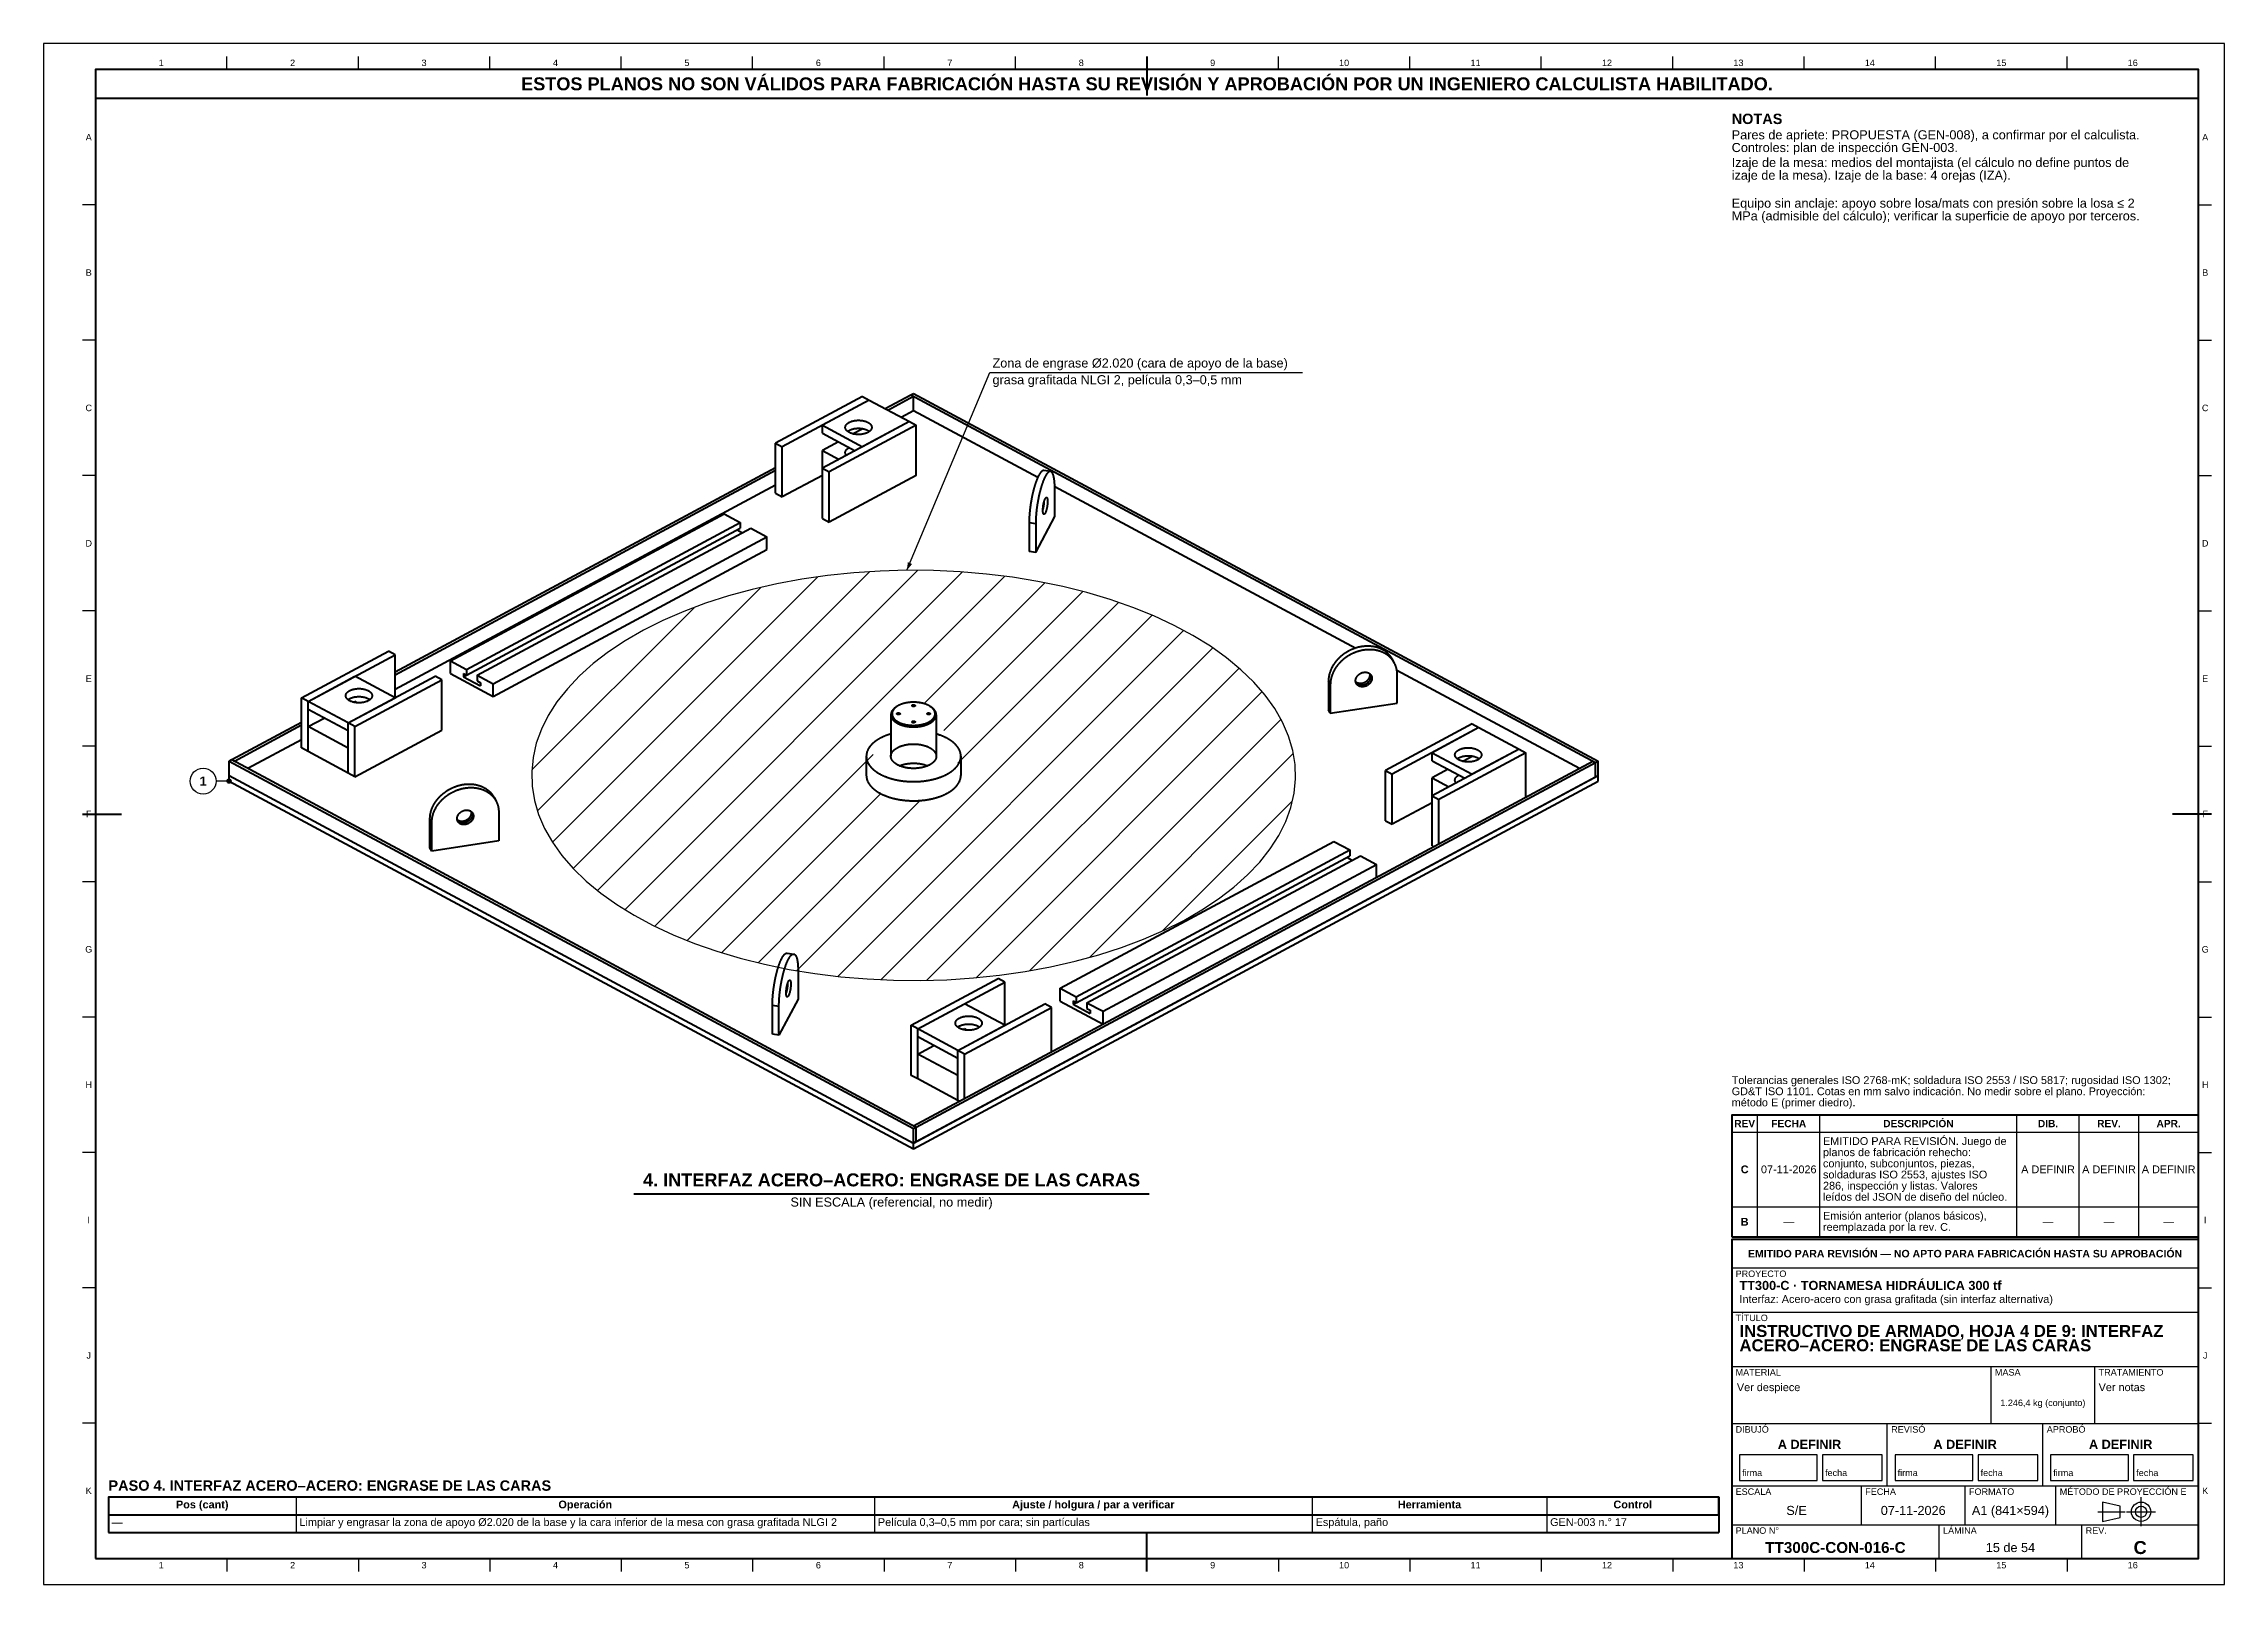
# Model space of a CAD drawing. Header units: millimetres. Extents: x 0 to 841, y 0 to 594.
import ezdxf
from ezdxf.enums import TextEntityAlignment as Align

# ---------------------------------------------------------------- set-up
doc = ezdxf.new("R2010")
doc.units = ezdxf.units.MM
doc.linetypes.add('EJE', pattern=[31, 20, -4, 3, -4])
for name, color, linetype, lineweight in [('ACH', 7, 'CONTINUOUS', 13), ('COTA', 7, 'CONTINUOUS', 25), ('EJE', 7, 'EJE', 25), ('FINA', 7, 'CONTINUOUS', 25), ('MARCO', 7, 'CONTINUOUS', 70), ('TXT', 7, 'CONTINUOUS', 25), ('VIS', 7, 'CONTINUOUS', 50)]:
    doc.layers.add(name, color=color, linetype=linetype, lineweight=lineweight)
doc.styles.add('STD', font='LiberationSans-Regular.ttf')
doc.styles.add('STDB', font='LiberationSans-Bold.ttf')

msp = doc.modelspace()

# ---------------------------------------------------------------- texts
at = {"layer": 'TXT'}
for s, height, style, p in [('1', 2.5, 'STD', (45.34, 586.6)), ('2', 2.5, 'STD', (96.03, 586.6)), ('3', 2.5, 'STD', (146.72, 586.6)), ('ESTOS PLANOS NO SON VÁLIDOS PARA FABRICACIÓN HASTA SU REVISIÓN Y APROBACIÓN POR UN INGENIERO CALCULISTA HABILITADO.', 5, 'STDB', (425.5, 578.5)), ('4', 2.5, 'STD', (197.41, 586.6)), ('5', 2.5, 'STD', (248.09, 586.6)), ('6', 2.5, 'STD', (298.78, 586.6)), ('7', 2.5, 'STD', (349.47, 586.6)), ('8', 2.5, 'STD', (400.16, 586.6)), ('9', 2.5, 'STD', (450.84, 586.6)), ('10', 2.5, 'STD', (501.53, 586.6)), ('11', 2.5, 'STD', (552.22, 586.6)), ('12', 2.5, 'STD', (602.91, 586.6)), ('13', 2.5, 'STD', (653.59, 586.6)), ('14', 2.5, 'STD', (704.28, 586.6)), ('15', 2.5, 'STD', (754.97, 586.6)), ('16', 2.5, 'STD', (805.66, 586.6)), ('A', 2.5, 'STD', (17.4, 557.91)), ('A', 2.5, 'STD', (833.6, 557.91)), ('B', 2.5, 'STD', (17.4, 505.73)), ('B', 2.5, 'STD', (833.6, 505.73)), ('C', 2.5, 'STD', (17.4, 453.55)), ('C', 2.5, 'STD', (833.6, 453.55)), ('D', 2.5, 'STD', (17.4, 401.36)), ('D', 2.5, 'STD', (833.6, 401.36)), ('E', 2.5, 'STD', (17.4, 349.18)), ('E', 2.5, 'STD', (833.6, 349.18)), ('1', 3.5, 'STDB', (61.5, 309.68)), ('F', 2.5, 'STD', (17.4, 297)), ('F', 2.5, 'STD', (833.6, 297)), ('G', 2.5, 'STD', (17.4, 244.82)), ('G', 2.5, 'STD', (833.6, 244.82)), ('H', 2.5, 'STD', (17.4, 192.64)), ('H', 2.5, 'STD', (833.6, 192.64)), ('REV', 2.8, 'STDB', (656, 177.65)), ('FECHA', 2.8, 'STDB', (673, 177.65)), ('DESCRIPCIÓN', 2.8, 'STDB', (723, 177.65)), ('DIB.', 2.8, 'STDB', (773, 177.65)), ('REV.', 2.8, 'STDB', (796.5, 177.65)), ('APR.', 2.8, 'STDB', (819.5, 177.65)), ('C', 3, 'STDB', (656, 160)), ('07-11-2026', 3, 'STD', (673, 160)), ('A DEFINIR', 3, 'STD', (773, 160)), ('A DEFINIR', 3, 'STD', (796.5, 160)), ('A DEFINIR', 3, 'STD', (819.5, 160)), ('I', 2.5, 'STD', (17.4, 140.45)), ('B', 3, 'STDB', (656, 139.8)), ('—', 3, 'STD', (673, 139.8)), ('—', 3, 'STD', (773, 139.8)), ('—', 3, 'STD', (796.5, 139.8)), ('—', 3, 'STD', (819.5, 139.8)), ('I', 2.5, 'STD', (833.6, 140.45)), ('EMITIDO PARA REVISIÓN — NO APTO PARA FABRICACIÓN HASTA SU APROBACIÓN', 2.9, 'STDB', (741, 127.5)), ('J', 2.5, 'STD', (17.4, 88.27)), ('J', 2.5, 'STD', (833.6, 88.27)), ('1.246,4 kg (conjunto)', 2.5, 'STD', (771, 70)), ('A DEFINIR', 3.5, 'STDB', (681, 54)), ('A DEFINIR', 3.5, 'STDB', (741, 54)), ('A DEFINIR', 3.5, 'STDB', (801, 54)), ('K', 2.5, 'STD', (17.4, 36.09)), ('K', 2.5, 'STD', (833.6, 36.09)), ('Pos (cant)', 3, 'STDB', (61.17, 30.8)), ('Operación', 3, 'STDB', (208.89, 30.8)), ('Ajuste / holgura / par a verificar', 3, 'STDB', (404.83, 30.8)), ('Herramienta', 3, 'STDB', (534.46, 30.8)), ('Control', 3, 'STDB', (612.84, 30.8)), ('S/E', 3.5, 'STD', (676, 28.5)), ('07-11-2026', 3.5, 'STD', (721, 28.5)), ('A1 (841×594)', 3.5, 'STD', (758.5, 28.5)), ('1', 2.5, 'STD', (45.34, 7.4)), ('2', 2.5, 'STD', (96.03, 7.4)), ('3', 2.5, 'STD', (146.72, 7.4)), ('4', 2.5, 'STD', (197.41, 7.4)), ('5', 2.5, 'STD', (248.09, 7.4)), ('6', 2.5, 'STD', (298.78, 7.4)), ('7', 2.5, 'STD', (349.47, 7.4)), ('8', 2.5, 'STD', (400.16, 7.4)), ('9', 2.5, 'STD', (450.84, 7.4)), ('10', 2.5, 'STD', (501.53, 7.4)), ('11', 2.5, 'STD', (552.22, 7.4)), ('12', 2.5, 'STD', (602.91, 7.4)), ('13', 2.5, 'STD', (653.59, 7.4)), ('TT300C-CON-016-C', 4.2, 'STDB', (691, 14.2)), ('14', 2.5, 'STD', (704.28, 7.4)), ('15 de 54', 3.5, 'STD', (758.5, 14.2)), ('15', 2.5, 'STD', (754.97, 7.4)), ('16', 2.5, 'STD', (805.66, 7.4)), ('C', 5, 'STDB', (808.5, 14.2))]:
    msp.add_text(s, height=height, dxfattribs=dict(at, style=style)).set_placement(p, align=Align.MIDDLE_CENTER)
for s, height, style, p in [('NOTAS', 4, 'STDB', (651, 567)), ('Controles: plan de inspección GEN-003.', 3.5, 'STD', (651, 555.7)), ('Pares de apriete: PROPUESTA (GEN-008), a confirmar por el calculista.', 3.5, 'STD', (651, 560.6)), ('Izaje de la mesa: medios del montajista (el cálculo no define puntos de', 3.5, 'STD', (651, 549.93)), ('izaje de la mesa). Izaje de la base: 4 orejas (IZA).', 3.5, 'STD', (651, 545.03)), ('Equipo sin anclaje: apoyo sobre losa/mats con presión sobre la losa ≤ 2', 3.5, 'STD', (651, 534.25)), ('MPa (admisible del cálculo); verificar la superficie de apoyo por terceros.', 3.5, 'STD', (651, 529.35)), ('grasa grafitada NLGI 2, película 0,3–0,5 mm', 3.5, 'STD', (365.93, 466.17)), ('planos de fabricación rehecho:', 3, 'STD', (686.2, 168.1)), ('EMITIDO PARA REVISIÓN. Juego de', 3, 'STD', (686.2, 172.4)), ('conjunto, subconjuntos, piezas,', 3, 'STD', (686.2, 163.8)), ('soldaduras ISO 2553, ajustes ISO', 3, 'STD', (686.2, 159.5)), ('286, inspección y listas. Valores', 3, 'STD', (686.2, 155.2)), ('leídos del JSON de diseño del núcleo.', 3, 'STD', (686.2, 150.9)), ('Emisión anterior (planos básicos),', 3, 'STD', (686.2, 143.6)), ('reemplazada por la rev. C.', 3, 'STD', (686.2, 139.3)), ('PROYECTO', 2.5, 'STD', (652.5, 121)), ('TT300-C · TORNAMESA HIDRÁULICA 300 tf', 3.5, 'STDB', (654, 117)), ('Interfaz: Acero-acero con grasa grafitada (sin interfaz alternativa)', 3, 'STD', (654, 111.5)), ('TÍTULO', 2.5, 'STD', (652.5, 104)), ('ACERO–ACERO: ENGRASE DE LAS CARAS', 4.6, 'STDB', (654, 94.48)), ('INSTRUCTIVO DE ARMADO, HOJA 4 DE 9: INTERFAZ', 4.6, 'STDB', (654, 100)), ('MATERIAL', 2.5, 'STD', (652.5, 83)), ('Ver despiece', 3, 'STD', (653, 77.5)), ('MASA', 2.5, 'STD', (752.5, 83)), ('Ver notas', 3, 'STD', (792.5, 77.5)), ('TRATAMIENTO', 2.5, 'STD', (792.5, 83)), ('DIBUJÓ', 2.5, 'STD', (652.5, 61)), ('REVISÓ', 2.5, 'STD', (712.5, 61)), ('APROBÓ', 2.5, 'STD', (772.5, 61)), ('PASO 4. INTERFAZ ACERO–ACERO: ENGRASE DE LAS CARAS', 4, 'STDB', (25, 40.1)), ('ESCALA', 2.5, 'STD', (652.5, 37)), ('FECHA', 2.5, 'STD', (702.5, 37)), ('FORMATO', 2.5, 'STD', (742.5, 37)), ('MÉTODO DE PROYECCIÓN E', 2.5, 'STD', (777.5, 37)), ('PLANO N°', 2.5, 'STD', (652.5, 22)), ('LÁMINA', 2.5, 'STD', (732.5, 22)), ('REV.', 2.5, 'STD', (787.5, 22))]:
    msp.add_text(s, height=height, dxfattribs=dict(at, style=style)).set_placement(p, align=Align.TOP_LEFT)
at = {"layer": 'TXT', "style": 'STD'}
for s, height, p in [('Zona de engrase Ø2.020 (cara de apoyo de la base)', 3.5, (365.93, 468.07)), ('Tolerancias generales ISO 2768-mK; soldadura ISO 2553 / ISO 5817; rugosidad ISO 1302;', 3, (651, 192)), ('GD&T ISO 1101. Cotas en mm salvo indicación. No medir sobre el plano. Proyección:', 3, (651, 187.7)), ('método E (primer diedro).', 3, (651, 183.4)), ('firma', 2.5, (655, 41)), ('fecha', 2.5, (687, 41)), ('firma', 2.5, (715, 41)), ('fecha', 2.5, (747, 41)), ('firma', 2.5, (775, 41)), ('fecha', 2.5, (807, 41))]:
    msp.add_text(s, height=height, dxfattribs=at).set_placement(p, align=Align.BOTTOM_LEFT)
at = {"layer": 'TXT', "style": 'STDB'}
msp.add_text('4. INTERFAZ ACERO–ACERO: ENGRASE DE LAS CARAS', height=5, dxfattribs=at).set_placement((327, 151.94), align=Align.BOTTOM_CENTER)
at = {"layer": 'TXT', "style": 'STD'}
msp.add_text('SIN ESCALA (referencial, no medir)', height=3.5, dxfattribs=at).set_placement((327, 149.14), align=Align.TOP_CENTER)
for s, p in [('Limpiar y engrasar la zona de apoyo Ø2.020 de la base y la cara inferior de la mesa con grasa grafitada NLGI 2', (98.65, 24)), ('Película 0,3–0,5 mm por cara; sin partículas', (321.73, 24)), ('Espátula, paño', (490.54, 24)), ('GEN-003 n.° 17', (580.98, 24)), ('—', (26.3, 24))]:
    msp.add_text(s, height=3, dxfattribs=at).set_placement(p, align=Align.MIDDLE_LEFT)

# ---------------------------------------------------------------- hatches: boundary and pattern name
at = {"layer": 'ACH'}
h = msp.add_hatch(dxfattribs=at)
h.set_pattern_fill('ANSI31', scale=4)
h.paths.add_polyline_path([(439.66, 255.97), (446.67, 260.01), (453.14, 264.3), (459.04, 268.82), (464.33, 273.55), (469, 278.47), (473.02, 283.55), (476.36, 288.77), (479.02, 294.1), (480.99, 299.52), (482.24, 305), (482.78, 310.51), (482.6, 316.03), (481.7, 321.53), (480.09, 326.98), (477.78, 332.36), (474.77, 337.64), (471.09, 342.79), (466.74, 347.79), (461.76, 352.62), (456.16, 357.25), (449.97, 361.66), (443.23, 365.83), (435.96, 369.73), (428.2, 373.35), (419.99, 376.67), (411.36, 379.68), (402.37, 382.35), (393.05, 384.69), (383.46, 386.67), (373.62, 388.28), (363.61, 389.52), (353.45, 390.38), (343.21, 390.87), (332.93, 390.96), (322.66, 390.67), (312.46, 390), (302.36, 388.95), (292.43, 387.52), (282.71, 385.72), (273.25, 383.56), (264.09, 381.06), (255.28, 378.22), (246.85, 375.05), (238.86, 371.58), (231.34, 367.81), (224.33, 363.77), (217.86, 359.48), (211.96, 354.96), (206.67, 350.23), (202, 345.31), (197.98, 340.23), (194.64, 335.01), (191.98, 329.68), (190.01, 324.26), (188.76, 318.78), (188.22, 313.27), (188.4, 307.75), (189.3, 302.25), (190.91, 296.8), (193.22, 291.42), (196.23, 286.14), (199.91, 280.99), (204.26, 275.99), (209.24, 271.16), (214.84, 266.53), (221.03, 262.12), (227.77, 257.95), (235.04, 254.05), (242.8, 250.43), (251.01, 247.11), (259.64, 244.1), (268.63, 241.43), (277.95, 239.09), (287.54, 237.11), (297.38, 235.5), (307.39, 234.26), (317.55, 233.4), (327.79, 232.91), (338.07, 232.82), (348.34, 233.11), (358.54, 233.78), (368.64, 234.83), (378.57, 236.26), (388.29, 238.06), (397.75, 240.22), (406.91, 242.72), (415.72, 245.56), (424.15, 248.73), (432.14, 252.2)])
h.paths.add_polyline_path([(335.82, 301.95), (334.53, 301.96), (333.24, 302.02), (331.97, 302.13), (330.71, 302.28), (329.47, 302.49), (328.26, 302.74), (327.09, 303.03), (325.96, 303.37), (324.88, 303.74), (323.84, 304.16), (322.87, 304.62), (321.95, 305.11), (321.11, 305.63), (320.33, 306.19), (319.62, 306.77), (319, 307.38), (318.45, 308), (317.99, 308.65), (317.61, 309.32), (317.32, 309.99), (317.12, 310.68), (317, 311.37), (316.98, 312.06), (317.05, 312.76), (317.21, 313.45), (317.45, 314.13), (327.05, 336.86), (327.33, 337.33), (327.7, 337.77), (328.16, 338.2), (328.7, 338.6), (329.31, 338.96), (329.99, 339.29), (330.73, 339.58), (331.53, 339.83), (332.36, 340.03), (333.24, 340.18), (334.13, 340.28), (335.04, 340.33), (335.96, 340.33), (336.87, 340.28), (337.76, 340.18), (338.64, 340.03), (339.47, 339.83), (340.27, 339.58), (341.01, 339.29), (341.69, 338.96), (342.3, 338.6), (342.84, 338.2), (343.3, 337.77), (343.67, 337.33), (343.95, 336.86), (353.68, 313.79), (353.88, 313.1), (354, 312.41), (354.02, 311.72), (353.95, 311.02), (353.79, 310.33), (353.55, 309.65), (353.21, 308.98), (352.79, 308.33), (352.29, 307.69), (351.7, 307.07), (351.03, 306.47), (350.29, 305.91), (349.48, 305.37), (348.6, 304.86), (347.65, 304.39), (346.65, 303.95), (345.59, 303.55), (344.48, 303.19), (343.33, 302.88), (342.14, 302.61), (340.92, 302.38), (339.67, 302.2), (338.4, 302.07), (337.11, 301.98)], flags=16)
h = msp.add_hatch(color=7, dxfattribs=at)
h.dxf.hatch_style = 1
h.paths.add_polyline_path([(72.3, 309.68), (72.07, 310.24), (71.5, 310.48), (70.93, 310.24), (70.7, 309.68), (70.93, 309.11), (71.5, 308.88), (72.07, 309.11)])

# ---------------------------------------------------------------- linework, layer by layer
at = {"layer": 'COTA'}
for p, q in [((332.93, 390.96), (364.93, 467.17)), ((364.93, 467.17), (485.43, 467.17)), ((71.5, 309.68), (66.5, 309.68))]:
    msp.add_line(p, q, dxfattribs=at)
msp.add_circle((71.5, 309.68), 0.8, dxfattribs=at)
msp.add_solid([(332.93, 390.96), (334.92, 393.38), (333.26, 394.08)], dxfattribs=at)
at = {"layer": 'EJE'}
for p, q in [((792.14, 28), (802.68, 28)), ((803.3, 28), (814.46, 28)), ((808.88, 22.42), (808.88, 33.58))]:
    msp.add_line(p, q, dxfattribs=at)
at = {"layer": 'FINA'}
for p, q in [((70.69, 584), (70.69, 589)), ((121.38, 584), (121.38, 589)), ((172.06, 584), (172.06, 589)), ((222.75, 584), (222.75, 589)), ((273.44, 584), (273.44, 589)), ((324.12, 584), (324.12, 589)), ((374.81, 584), (374.81, 589)), ((425.5, 584), (425.5, 589)), ((476.19, 584), (476.19, 589)), ((526.88, 584), (526.88, 589)), ((577.56, 584), (577.56, 589)), ((628.25, 584), (628.25, 589)), ((678.94, 584), (678.94, 589)), ((729.62, 584), (729.62, 589)), ((780.31, 584), (780.31, 589)), ((20, 531.82), (15, 531.82)), ((831, 531.82), (836, 531.82)), ((20, 479.64), (15, 479.64)), ((831, 479.64), (836, 479.64)), ((20, 427.45), (15, 427.45)), ((831, 427.45), (836, 427.45)), ((20, 375.27), (15, 375.27)), ((831, 375.27), (836, 375.27)), ((20, 323.09), (15, 323.09)), ((831, 323.09), (836, 323.09)), ((20, 270.91), (15, 270.91)), ((831, 270.91), (836, 270.91)), ((20, 218.73), (15, 218.73)), ((831, 218.73), (836, 218.73)), ((661, 134), (661, 180.9)), ((685, 134), (685, 180.9)), ((761, 134), (761, 180.9)), ((785, 134), (785, 180.9)), ((808, 134), (808, 180.9)), ((651, 174.4), (831, 174.4)), ((20, 166.55), (15, 166.55)), ((831, 166.55), (836, 166.55)), ((651, 145.6), (831, 145.6)), ((651, 134), (831, 134)), ((651, 133), (831, 133)), ((651, 122), (831, 122)), ((20, 114.36), (15, 114.36)), ((831, 114.36), (836, 114.36)), ((651, 105), (831, 105)), ((651, 84), (831, 84)), ((751, 62), (751, 84)), ((791, 62), (791, 84)), ((20, 62.18), (15, 62.18)), ((651, 62), (831, 62)), ((711, 38), (711, 62)), ((771, 38), (771, 62)), ((831, 62.18), (836, 62.18)), ((651, 38), (831, 38)), ((701, 23), (701, 38)), ((741, 23), (741, 38)), ((776, 23), (776, 38)), ((25, 26.8), (646, 26.8)), ((97.35, 33.6), (97.35, 20)), ((320.43, 33.6), (320.43, 20)), ((489.24, 33.6), (489.24, 20)), ((579.68, 33.6), (579.68, 20)), ((651, 23), (831, 23)), ((731, 10), (731, 23)), ((786, 10), (786, 23)), ((70.69, 10), (70.69, 5)), ((121.38, 10), (121.38, 5)), ((172.06, 10), (172.06, 5)), ((222.75, 10), (222.75, 5)), ((273.44, 10), (273.44, 5)), ((324.12, 10), (324.12, 5)), ((374.81, 10), (374.81, 5)), ((425.5, 10), (425.5, 5)), ((476.19, 10), (476.19, 5)), ((526.88, 10), (526.88, 5)), ((577.56, 10), (577.56, 5)), ((628.25, 10), (628.25, 5)), ((678.94, 10), (678.94, 5)), ((729.62, 10), (729.62, 5)), ((780.31, 10), (780.31, 5))]:
    msp.add_line(p, q, dxfattribs=at)
for points in [[(0, 0), (841, 0), (841, 594), (0, 594)], [(439.66, 255.97), (446.67, 260.01), (453.14, 264.3), (459.04, 268.82), (464.33, 273.55), (469, 278.47), (473.02, 283.55), (476.36, 288.77), (479.02, 294.1), (480.99, 299.52), (482.24, 305), (482.78, 310.51), (482.6, 316.03), (481.7, 321.53), (480.09, 326.98), (477.78, 332.36), (474.77, 337.64), (471.09, 342.79), (466.74, 347.79), (461.76, 352.62), (456.16, 357.25), (449.97, 361.66), (443.23, 365.83), (435.96, 369.73), (428.2, 373.35), (419.99, 376.67), (411.36, 379.68), (402.37, 382.35), (393.05, 384.69), (383.46, 386.67), (373.62, 388.28), (363.61, 389.52), (353.45, 390.38), (343.21, 390.87), (332.93, 390.96), (322.66, 390.67), (312.46, 390), (302.36, 388.95), (292.43, 387.52), (282.71, 385.72), (273.25, 383.56), (264.09, 381.06), (255.28, 378.22), (246.85, 375.05), (238.86, 371.58), (231.34, 367.81), (224.33, 363.77), (217.86, 359.48), (211.96, 354.96), (206.67, 350.23), (202, 345.31), (197.98, 340.23), (194.64, 335.01), (191.98, 329.68), (190.01, 324.26), (188.76, 318.78), (188.22, 313.27), (188.4, 307.75), (189.3, 302.25), (190.91, 296.8), (193.22, 291.42), (196.23, 286.14), (199.91, 280.99), (204.26, 275.99), (209.24, 271.16), (214.84, 266.53), (221.03, 262.12), (227.77, 257.95), (235.04, 254.05), (242.8, 250.43), (251.01, 247.11), (259.64, 244.1), (268.63, 241.43), (277.95, 239.09), (287.54, 237.11), (297.38, 235.5), (307.39, 234.26), (317.55, 233.4), (327.79, 232.91), (338.07, 232.82), (348.34, 233.11), (358.54, 233.78), (368.64, 234.83), (378.57, 236.26), (388.29, 238.06), (397.75, 240.22), (406.91, 242.72), (415.72, 245.56), (424.15, 248.73), (432.14, 252.2)], [(654, 40), (684, 40), (684, 50), (654, 50)], [(686, 40), (709, 40), (709, 50), (686, 50)], [(714, 40), (744, 40), (744, 50), (714, 50)], [(746, 40), (769, 40), (769, 50), (746, 50)], [(774, 40), (804, 40), (804, 50), (774, 50)], [(806, 40), (829, 40), (829, 50), (806, 50)], [(794, 24.28), (800.82, 25.83), (800.82, 30.17), (794, 31.72)]]:
    msp.add_lwpolyline(points, close=True, dxfattribs=at)
for centre, radius in [((61.5, 309.68), 5), ((808.88, 28), 3.72), ((808.88, 28), 2.17)]:
    msp.add_circle(centre, radius, dxfattribs=at)
at = {"layer": 'MARCO'}
for p, q in [((425.5, 589), (425.5, 574)), ((15, 297), (30, 297)), ((836, 297), (821, 297)), ((425.5, 5), (425.5, 20))]:
    msp.add_line(p, q, dxfattribs=at)
for points in [[(20, 10), (831, 10), (831, 584), (20, 584)], [(20, 573), (831, 573), (831, 584), (20, 584)], [(651, 134), (831, 134), (831, 180.9), (651, 180.9)], [(651, 10), (831, 10), (831, 133), (651, 133)]]:
    msp.add_lwpolyline(points, close=True, dxfattribs=at)
at = {"layer": 'VIS'}
for p, q in [((227.6, 150.54), (426.4, 150.54)), ((25, 33.6), (25, 20)), ((646, 33.6), (646, 20)), ((25, 20), (646, 20))]:
    msp.add_line(p, q, dxfattribs=at)
for points in [[(315.82, 457.95), (282.3, 439.96)], [(318.39, 456.57), (284.88, 438.57)], [(318.39, 456.57), (300.35, 446.88)], [(315.82, 457.95), (318.39, 456.57)], [(318.39, 456.57), (333.86, 448.26)], [(324.52, 453.27), (334.47, 458.61)], [(325.56, 452.72), (335.5, 458.06)], [(334.47, 458.61), (335.5, 459.17)], [(334.47, 458.61), (598.47, 316.87)], [(334.47, 458.61), (335.5, 458.06)], [(335.5, 459.17), (599.5, 317.43)], [(335.5, 452.52), (335.5, 458.06)], [(333.86, 448.26), (300.35, 430.27)], [(300.35, 443.8), (300.35, 446.88)], [(300.35, 446.88), (315.82, 438.57)], [(336.44, 446.88), (302.93, 428.88)], [(309.16, 446.05), (309.17, 446.17), (309.18, 446.28), (309.21, 446.4), (309.24, 446.52), (309.28, 446.63), (309.33, 446.74), (309.39, 446.85), (309.45, 446.95), (309.52, 447.05), (309.59, 447.14), (309.67, 447.23), (309.75, 447.32), (309.84, 447.41), (309.93, 447.49), (310.02, 447.56), (310.11, 447.64), (310.21, 447.71), (310.31, 447.78), (310.41, 447.84), (310.51, 447.9), (310.62, 447.96), (310.72, 448.02), (310.83, 448.07), (310.94, 448.12), (311.05, 448.17), (311.16, 448.22), (311.27, 448.26), (311.38, 448.31), (311.5, 448.35), (311.61, 448.39), (311.72, 448.42), (311.84, 448.46), (311.95, 448.49), (312.07, 448.52), (312.19, 448.55), (312.3, 448.58), (312.42, 448.6), (312.54, 448.62), (312.66, 448.65), (312.78, 448.67), (312.89, 448.69), (313.01, 448.7), (313.13, 448.72), (313.25, 448.73), (313.37, 448.74), (313.49, 448.75), (313.61, 448.76), (313.73, 448.77), (313.85, 448.78), (313.97, 448.78), (314.09, 448.78), (314.21, 448.79), (314.33, 448.79), (314.45, 448.78), (314.57, 448.78), (314.69, 448.78), (314.81, 448.77), (314.93, 448.76), (315.05, 448.75), (315.17, 448.74), (315.29, 448.73), (315.41, 448.72), (315.53, 448.7), (315.64, 448.69), (315.76, 448.67), (315.88, 448.65), (316, 448.62), (316.12, 448.6), (316.23, 448.58), (316.35, 448.55), (316.47, 448.52), (316.58, 448.49), (316.7, 448.46), (316.81, 448.42), (316.93, 448.39), (317.04, 448.35), (317.16, 448.31), (317.27, 448.26), (317.38, 448.22), (317.49, 448.17), (317.6, 448.12), (317.71, 448.07), (317.82, 448.02), (317.92, 447.96), (318.03, 447.9), (318.13, 447.84), (318.23, 447.78), (318.33, 447.71), (318.43, 447.64), (318.52, 447.56), (318.61, 447.49), (318.7, 447.41), (318.79, 447.32), (318.87, 447.23), (318.95, 447.14), (319.02, 447.05), (319.09, 446.95), (319.15, 446.85), (319.21, 446.74), (319.26, 446.63), (319.3, 446.52), (319.33, 446.4), (319.35, 446.28), (319.37, 446.17), (319.37, 446.05)], [(310.66, 444.11), (310.55, 444.17), (310.45, 444.23), (310.34, 444.29), (310.24, 444.36), (310.14, 444.43), (310.05, 444.51), (309.95, 444.59), (309.86, 444.67), (309.77, 444.75), (309.69, 444.84), (309.61, 444.93), (309.53, 445.03), (309.46, 445.13), (309.4, 445.23), (309.34, 445.34), (309.29, 445.45), (309.24, 445.57), (309.21, 445.68), (309.19, 445.8), (309.17, 445.92), (309.16, 446.05)], [(319.37, 446.05), (319.37, 445.93), (319.35, 445.81), (319.33, 445.69), (319.3, 445.57), (319.25, 445.46), (319.2, 445.35), (319.15, 445.24), (319.08, 445.14), (319.02, 445.04), (318.94, 444.94), (318.86, 444.85), (318.78, 444.76), (318.69, 444.68), (318.6, 444.6), (318.51, 444.52), (318.41, 444.45), (318.32, 444.38), (318.22, 444.31), (318.11, 444.24), (318.01, 444.18), (317.91, 444.12), (317.8, 444.07), (317.69, 444.01), (317.58, 443.96), (317.47, 443.91), (317.36, 443.86), (317.25, 443.82), (317.13, 443.78), (317.02, 443.74), (316.9, 443.7), (316.79, 443.66), (316.67, 443.63), (316.56, 443.6), (316.44, 443.57), (316.32, 443.54), (316.2, 443.51), (316.09, 443.48), (315.97, 443.46), (315.85, 443.44), (315.73, 443.42), (315.61, 443.4), (315.49, 443.38), (315.37, 443.37), (315.25, 443.36), (315.13, 443.34), (315.01, 443.33), (314.89, 443.33), (314.77, 443.32), (314.65, 443.31), (314.53, 443.31), (314.41, 443.31), (314.28, 443.31), (314.16, 443.31), (314.04, 443.31), (313.92, 443.31), (313.8, 443.32), (313.68, 443.32), (313.56, 443.33), (313.44, 443.34), (313.32, 443.35), (313.2, 443.37), (313.08, 443.38), (312.96, 443.4), (312.84, 443.42), (312.72, 443.43), (312.6, 443.46), (312.48, 443.48), (312.36, 443.5), (312.25, 443.53), (312.13, 443.56), (312.01, 443.59), (311.89, 443.62), (311.78, 443.65), (311.66, 443.69), (311.55, 443.73), (311.43, 443.77), (311.32, 443.81), (311.21, 443.85), (311.1, 443.9), (310.99, 443.95), (310.88, 444), (310.77, 444.05), (310.66, 444.11)], [(333.86, 448.26), (315.82, 438.57)], [(330.71, 449.95), (335.5, 452.52)], [(333.86, 448.26), (336.44, 446.88)], [(335.5, 452.52), (383.4, 426.81)], [(336.44, 427.56), (336.44, 446.88)], [(282.3, 420.64), (282.3, 439.96)], [(282.3, 439.96), (284.88, 438.57)], [(284.88, 419.25), (284.88, 438.57)], [(300.35, 443.8), (312.95, 437.03)], [(306.53, 440.48), (300.35, 437.16)], [(309.16, 436.33), (309.17, 436.45), (309.19, 436.57), (309.21, 436.69), (309.24, 436.81), (309.29, 436.92), (309.34, 437.03), (309.4, 437.14), (309.46, 437.24), (309.53, 437.34), (309.61, 437.44), (309.69, 437.53), (309.77, 437.62), (309.86, 437.71), (309.95, 437.79), (310.05, 437.86), (310.14, 437.94), (310.24, 438.01), (310.34, 438.08), (310.45, 438.14), (310.55, 438.2), (310.66, 438.26)], [(310.04, 444.51), (310.14, 444.58), (310.24, 444.65), (310.34, 444.72), (310.44, 444.78), (310.55, 444.84), (310.65, 444.9), (310.76, 444.96), (310.87, 445.01), (310.98, 445.06), (311.09, 445.11), (311.2, 445.16), (311.31, 445.2), (311.42, 445.24), (311.54, 445.28), (311.65, 445.32), (311.77, 445.36), (311.88, 445.39), (312, 445.42), (312.12, 445.45), (312.23, 445.48), (312.35, 445.51), (312.47, 445.53), (312.59, 445.56), (312.71, 445.58), (312.83, 445.6), (312.95, 445.62), (313.07, 445.63), (313.18, 445.65), (313.3, 445.66), (313.43, 445.67), (313.55, 445.68), (313.67, 445.69), (313.79, 445.7), (313.91, 445.7), (314.03, 445.71), (314.15, 445.71), (314.27, 445.71), (314.39, 445.71), (314.51, 445.71), (314.63, 445.7), (314.75, 445.7), (314.87, 445.69), (314.99, 445.68), (315.11, 445.67), (315.23, 445.66), (315.35, 445.65), (315.47, 445.63), (315.59, 445.62), (315.71, 445.6), (315.83, 445.58), (315.95, 445.56), (316.07, 445.53), (316.19, 445.51), (316.31, 445.48), (316.42, 445.45), (316.54, 445.42), (316.66, 445.39), (316.77, 445.36), (316.89, 445.32), (317, 445.28), (317.12, 445.24), (317.23, 445.2), (317.34, 445.16), (317.45, 445.11), (317.56, 445.06), (317.67, 445.01), (317.78, 444.96), (317.89, 444.9), (317.99, 444.84), (318.1, 444.78), (318.2, 444.72), (318.3, 444.65), (318.4, 444.58), (318.49, 444.51)], [(315.98, 445.55), (312.23, 443.53)], [(135.53, 351.8), (282.3, 430.6)], [(135.53, 350.7), (282.3, 429.5)], [(300.35, 430.27), (300.35, 437.16)], [(300.35, 437.16), (306.76, 433.71)], [(300.35, 410.95), (300.35, 430.27)], [(300.35, 430.27), (302.93, 428.88)], [(309.59, 435.23), (309.52, 435.32), (309.45, 435.42), (309.39, 435.53), (309.33, 435.63), (309.28, 435.74), (309.24, 435.85), (309.21, 435.97), (309.18, 436.09), (309.17, 436.21), (309.16, 436.33)], [(385.77, 429.44), (385.65, 429.44), (385.53, 429.43), (385.42, 429.41), (385.3, 429.36), (385.19, 429.31), (385.09, 429.25), (384.99, 429.18), (384.9, 429.1), (384.81, 429.02), (384.72, 428.93), (384.64, 428.85), (384.56, 428.76), (384.49, 428.66), (384.41, 428.57), (384.34, 428.47), (384.27, 428.37), (384.2, 428.27), (384.13, 428.17), (384.07, 428.07), (384.01, 427.97), (383.95, 427.87), (383.88, 427.76), (383.83, 427.66), (383.77, 427.55), (383.71, 427.44), (383.66, 427.34), (383.6, 427.23), (383.55, 427.12), (383.49, 427.01), (383.44, 426.9), (383.39, 426.79), (383.34, 426.68), (383.29, 426.57), (383.24, 426.46), (383.2, 426.35), (383.15, 426.24), (383.1, 426.13), (383.06, 426.02), (383.01, 425.91), (382.97, 425.8), (382.92, 425.68), (382.88, 425.57), (382.84, 425.46), (382.79, 425.34), (382.75, 425.23), (382.71, 425.12), (382.67, 425), (382.63, 424.89), (382.59, 424.78), (382.55, 424.66), (382.51, 424.55), (382.47, 424.43), (382.44, 424.32), (382.4, 424.21), (382.36, 424.09), (382.33, 423.98), (382.29, 423.86), (382.25, 423.75), (382.22, 423.63), (382.18, 423.52), (382.15, 423.4), (382.11, 423.28), (382.08, 423.17), (382.05, 423.05), (382.01, 422.94), (381.98, 422.82), (381.95, 422.7), (381.92, 422.59), (381.88, 422.47), (381.85, 422.36), (381.82, 422.24), (381.79, 422.12), (381.76, 422.01), (381.73, 421.89), (381.7, 421.77), (381.67, 421.66), (381.64, 421.54), (381.61, 421.42), (381.58, 421.3), (381.55, 421.19), (381.53, 421.07), (381.5, 420.95), (381.47, 420.84), (381.44, 420.72), (381.42, 420.6), (381.39, 420.48), (381.36, 420.37), (381.34, 420.25), (381.31, 420.13), (381.28, 420.01), (381.26, 419.89), (381.23, 419.78), (381.21, 419.66), (381.18, 419.54), (381.16, 419.42), (381.14, 419.3), (381.11, 419.19), (381.09, 419.07), (381.07, 418.95), (381.04, 418.83), (381.02, 418.71), (381, 418.59), (380.98, 418.48), (380.95, 418.36), (380.93, 418.24), (380.91, 418.12), (380.89, 418), (380.87, 417.88), (380.85, 417.76), (380.83, 417.64), (380.81, 417.53), (380.79, 417.41), (380.77, 417.29), (380.75, 417.17), (380.73, 417.05), (380.71, 416.93), (380.69, 416.81), (380.67, 416.69), (380.65, 416.57), (380.64, 416.45), (380.62, 416.33), (380.6, 416.21), (380.58, 416.1), (380.57, 415.98), (380.55, 415.86), (380.53, 415.74), (380.52, 415.62), (380.5, 415.5), (380.48, 415.38), (380.47, 415.26), (380.45, 415.14), (380.44, 415.02), (380.42, 414.9), (380.41, 414.78), (380.39, 414.66), (380.38, 414.54), (380.37, 414.42), (380.35, 414.3), (380.34, 414.18), (380.33, 414.06), (380.31, 413.94), (380.3, 413.82), (380.29, 413.7), (380.28, 413.58), (380.27, 413.46), (380.26, 413.34), (380.24, 413.22), (380.23, 413.1), (380.22, 412.98), (380.21, 412.86), (380.2, 412.74), (380.19, 412.62), (380.18, 412.5), (380.18, 412.38), (380.17, 412.26), (380.16, 412.14), (380.15, 412.02), (380.14, 411.9), (380.13, 411.78), (380.13, 411.66), (380.12, 411.54), (380.11, 411.42), (380.11, 411.3), (380.1, 411.18), (380.1, 411.06), (380.09, 410.94), (380.08, 410.81), (380.08, 410.69), (380.08, 410.57), (380.07, 410.45), (380.07, 410.33), (380.06, 410.21), (380.06, 410.09), (380.06, 409.97), (380.06, 409.85), (380.06, 409.73), (380.05, 409.61), (380.05, 409.49), (380.05, 409.37), (380.05, 409.25)], [(388.3, 429.05), (388.18, 429.06), (388.06, 429.05), (387.94, 429.02), (387.83, 428.98), (387.72, 428.92), (387.62, 428.86), (387.52, 428.79), (387.42, 428.71), (387.33, 428.63), (387.25, 428.55), (387.17, 428.46), (387.09, 428.37), (387.01, 428.28), (386.94, 428.18), (386.86, 428.08), (386.79, 427.99), (386.73, 427.89), (386.66, 427.79), (386.59, 427.68), (386.53, 427.58), (386.47, 427.48), (386.41, 427.37), (386.35, 427.27), (386.29, 427.16), (386.24, 427.06), (386.18, 426.95), (386.13, 426.84), (386.07, 426.73), (386.02, 426.63), (385.97, 426.52), (385.92, 426.41), (385.87, 426.3), (385.82, 426.19), (385.77, 426.08), (385.72, 425.97), (385.67, 425.86), (385.63, 425.74), (385.58, 425.63), (385.54, 425.52), (385.49, 425.41), (385.45, 425.3), (385.4, 425.18), (385.36, 425.07), (385.32, 424.96), (385.28, 424.84), (385.24, 424.73), (385.2, 424.62), (385.16, 424.5), (385.12, 424.39), (385.08, 424.28), (385.04, 424.16), (385, 424.05), (384.96, 423.93), (384.92, 423.82), (384.89, 423.7), (384.85, 423.59), (384.81, 423.47), (384.78, 423.36), (384.74, 423.24), (384.71, 423.13), (384.67, 423.01), (384.64, 422.9), (384.6, 422.78), (384.57, 422.67), (384.54, 422.55), (384.5, 422.43), (384.47, 422.32), (384.44, 422.2), (384.41, 422.08), (384.38, 421.97), (384.34, 421.85), (384.31, 421.74), (384.28, 421.62), (384.25, 421.5), (384.22, 421.39), (384.19, 421.27), (384.16, 421.15), (384.13, 421.03), (384.11, 420.92), (384.08, 420.8), (384.05, 420.68), (384.02, 420.57), (383.99, 420.45), (383.97, 420.33), (383.94, 420.21), (383.91, 420.1), (383.89, 419.98), (383.86, 419.86), (383.83, 419.74), (383.81, 419.62), (383.78, 419.51), (383.76, 419.39), (383.73, 419.27), (383.71, 419.15), (383.68, 419.03), (383.66, 418.92), (383.64, 418.8), (383.61, 418.68), (383.59, 418.56), (383.57, 418.44), (383.54, 418.32), (383.52, 418.21), (383.5, 418.09), (383.48, 417.97), (383.46, 417.85), (383.43, 417.73), (383.41, 417.61), (383.39, 417.49), (383.37, 417.38), (383.35, 417.26), (383.33, 417.14), (383.31, 417.02), (383.29, 416.9), (383.27, 416.78), (383.25, 416.66), (383.23, 416.54), (383.21, 416.42), (383.2, 416.3), (383.18, 416.19), (383.16, 416.07), (383.14, 415.95), (383.12, 415.83), (383.11, 415.71), (383.09, 415.59), (383.07, 415.47), (383.06, 415.35), (383.04, 415.23), (383.02, 415.11), (383.01, 414.99), (382.99, 414.87), (382.98, 414.75), (382.96, 414.63), (382.95, 414.51), (382.93, 414.39), (382.92, 414.27), (382.91, 414.15), (382.89, 414.03), (382.88, 413.91), (382.86, 413.79), (382.85, 413.67), (382.84, 413.55), (382.83, 413.43), (382.81, 413.31), (382.8, 413.19), (382.79, 413.07), (382.78, 412.95), (382.77, 412.83), (382.76, 412.71), (382.75, 412.59), (382.74, 412.47), (382.73, 412.35), (382.72, 412.23), (382.71, 412.11), (382.7, 411.99), (382.69, 411.87), (382.68, 411.75), (382.67, 411.63), (382.67, 411.51), (382.66, 411.39), (382.65, 411.27), (382.64, 411.15), (382.64, 411.03), (382.63, 410.91), (382.62, 410.79), (382.62, 410.67), (382.61, 410.55), (382.61, 410.43), (382.6, 410.31), (382.6, 410.19), (382.6, 410.07), (382.59, 409.95), (382.59, 409.83), (382.59, 409.7), (382.58, 409.58), (382.58, 409.46), (382.58, 409.34), (382.58, 409.22), (382.58, 409.1), (382.58, 408.98), (382.58, 408.86)], [(388.3, 429.05), (385.77, 429.44)], [(389.95, 422.71), (389.95, 422.83), (389.95, 422.95), (389.95, 423.07), (389.94, 423.19), (389.94, 423.31), (389.94, 423.43), (389.94, 423.55), (389.93, 423.67), (389.93, 423.79), (389.93, 423.91), (389.92, 424.03), (389.92, 424.15), (389.91, 424.27), (389.9, 424.39), (389.9, 424.51), (389.89, 424.63), (389.88, 424.75), (389.87, 424.87), (389.86, 424.99), (389.85, 425.11), (389.84, 425.23), (389.83, 425.35), (389.82, 425.47), (389.8, 425.59), (389.79, 425.71), (389.77, 425.83), (389.76, 425.95), (389.74, 426.07), (389.72, 426.19), (389.7, 426.31), (389.68, 426.42), (389.66, 426.54), (389.64, 426.66), (389.62, 426.78), (389.59, 426.9), (389.57, 427.01), (389.54, 427.13), (389.51, 427.25), (389.48, 427.36), (389.44, 427.48), (389.41, 427.59), (389.37, 427.71), (389.33, 427.82), (389.29, 427.93), (389.24, 428.04), (389.2, 428.15), (389.14, 428.26), (389.09, 428.37), (389.03, 428.47), (388.96, 428.57), (388.89, 428.67), (388.81, 428.76), (388.72, 428.84), (388.63, 428.91), (388.52, 428.98), (388.41, 429.02), (388.3, 429.05)], [(135.53, 345.16), (282.3, 423.96)], [(282.3, 420.64), (284.88, 419.25)], [(300.35, 427.56), (284.88, 419.25)], [(302.93, 409.57), (302.93, 428.88)], [(336.44, 427.56), (302.93, 409.57)], [(389.94, 423.29), (506.01, 360.98)], [(389.95, 411.64), (389.95, 422.71)], [(156.93, 356.03), (262.45, 412.69)], [(262.45, 412.69), (268.64, 409.37)], [(385.76, 412.54), (385.66, 412.6), (385.58, 412.69), (385.53, 412.8), (385.49, 412.91), (385.46, 413.03), (385.43, 413.15), (385.41, 413.26), (385.4, 413.38), (385.38, 413.5), (385.38, 413.62), (385.37, 413.74), (385.36, 413.86), (385.36, 413.98), (385.36, 414.1), (385.36, 414.22), (385.36, 414.34), (385.37, 414.47), (385.37, 414.59), (385.38, 414.71), (385.39, 414.83), (385.4, 414.95), (385.41, 415.07), (385.42, 415.19), (385.43, 415.31), (385.45, 415.43), (385.46, 415.54), (385.48, 415.66), (385.49, 415.78), (385.51, 415.9), (385.53, 416.02), (385.55, 416.14), (385.57, 416.26), (385.59, 416.38), (385.61, 416.5), (385.64, 416.61), (385.66, 416.73), (385.69, 416.85), (385.72, 416.97), (385.74, 417.08), (385.77, 417.2), (385.81, 417.32), (385.84, 417.43), (385.87, 417.55), (385.91, 417.66), (385.94, 417.78), (385.98, 417.89), (386.02, 418), (386.06, 418.12), (386.11, 418.23), (386.16, 418.34), (386.21, 418.45), (386.26, 418.56), (386.32, 418.66), (386.39, 418.76), (386.46, 418.86), (386.54, 418.95), (386.64, 419.01), (386.76, 419.03)], [(385.36, 414.12), (385.4, 414.24), (385.43, 414.36), (385.46, 414.48), (385.49, 414.6), (385.52, 414.72), (385.55, 414.84), (385.58, 414.96), (385.61, 415.08), (385.63, 415.2), (385.66, 415.32), (385.68, 415.44), (385.7, 415.56), (385.72, 415.68), (385.74, 415.8), (385.76, 415.93), (385.78, 416.05), (385.8, 416.17), (385.81, 416.29), (385.83, 416.42), (385.84, 416.54), (385.85, 416.66), (385.86, 416.78), (385.87, 416.91), (385.88, 417.03), (385.89, 417.15), (385.89, 417.28), (385.9, 417.4), (385.9, 417.52), (385.9, 417.65)], [(387.16, 417.48), (387.16, 417.36), (387.16, 417.24), (387.16, 417.12), (387.15, 417), (387.14, 416.88), (387.14, 416.76), (387.13, 416.64), (387.12, 416.52), (387.11, 416.4), (387.09, 416.28), (387.08, 416.16), (387.07, 416.04), (387.05, 415.92), (387.03, 415.8), (387.01, 415.68), (387, 415.56), (386.98, 415.44), (386.96, 415.32), (386.93, 415.2), (386.91, 415.08), (386.89, 414.97), (386.86, 414.85), (386.84, 414.73), (386.81, 414.61), (386.78, 414.5), (386.75, 414.38), (386.72, 414.26), (386.69, 414.15), (386.65, 414.03), (386.62, 413.91), (386.58, 413.8), (386.54, 413.69), (386.5, 413.57), (386.46, 413.46), (386.42, 413.35), (386.37, 413.24), (386.32, 413.13), (386.26, 413.02), (386.2, 412.91), (386.14, 412.81), (386.07, 412.72), (385.98, 412.63), (385.88, 412.56), (385.76, 412.54)], [(386.76, 419.03), (386.87, 418.97), (386.95, 418.87), (387, 418.75), (387.04, 418.63), (387.08, 418.51), (387.1, 418.38), (387.12, 418.25), (387.13, 418.12), (387.15, 418), (387.15, 417.87), (387.16, 417.74), (387.16, 417.61), (387.16, 417.48)], [(163.11, 352.71), (268.64, 409.37)], [(163.11, 350.5), (268.64, 407.15)], [(167.24, 350.5), (272.76, 407.15)], [(173.43, 347.17), (278.95, 403.83)], [(267.49, 406.54), (269.55, 405.43)], [(268.64, 409.37), (268.64, 407.15)], [(272.76, 407.15), (278.95, 403.83)], [(278.95, 398.91), (278.95, 403.83)], [(300.35, 410.95), (302.93, 409.57)], [(382.58, 408.86), (380.05, 409.25)], [(380.05, 409.25), (380.05, 398.17)], [(382.58, 397.79), (389.95, 411.64)], [(382.58, 408.86), (382.58, 397.79)], [(173.43, 342.25), (278.95, 398.91)], [(382.58, 397.79), (380.05, 398.17)], [(520.23, 356.52), (520.18, 356.63), (520.12, 356.73), (520.06, 356.84), (520, 356.94), (519.93, 357.04), (519.87, 357.14), (519.8, 357.24), (519.74, 357.34), (519.67, 357.44), (519.6, 357.54), (519.53, 357.64), (519.46, 357.73), (519.38, 357.83), (519.31, 357.92), (519.23, 358.02), (519.15, 358.11), (519.08, 358.2), (519, 358.29), (518.91, 358.38), (518.83, 358.47), (518.75, 358.55), (518.67, 358.64), (518.58, 358.72), (518.49, 358.81), (518.41, 358.89), (518.32, 358.97), (518.23, 359.05), (518.14, 359.13), (518.04, 359.21), (517.95, 359.28), (517.86, 359.36), (517.76, 359.43), (517.67, 359.51), (517.57, 359.58), (517.47, 359.65), (517.38, 359.72), (517.28, 359.79), (517.18, 359.85), (517.08, 359.92), (516.98, 359.98), (516.87, 360.05), (516.77, 360.11), (516.67, 360.17), (516.56, 360.23), (516.46, 360.29), (516.35, 360.34), (516.25, 360.4), (516.14, 360.46), (516.03, 360.51), (515.92, 360.56), (515.81, 360.61), (515.71, 360.66), (515.6, 360.71), (515.49, 360.76), (515.37, 360.81), (515.26, 360.85), (515.15, 360.9), (515.04, 360.94), (514.93, 360.98), (514.81, 361.02), (514.7, 361.06), (514.58, 361.1), (514.47, 361.13), (514.36, 361.17), (514.24, 361.2), (514.12, 361.24), (514.01, 361.27), (513.89, 361.3), (513.78, 361.33), (513.66, 361.36), (513.54, 361.39), (513.42, 361.41), (513.31, 361.44), (513.19, 361.46), (513.07, 361.48), (512.95, 361.51), (512.83, 361.53), (512.72, 361.55), (512.6, 361.56), (512.48, 361.58), (512.36, 361.6), (512.24, 361.61), (512.12, 361.63), (512, 361.64), (511.88, 361.65), (511.76, 361.66), (511.64, 361.67), (511.52, 361.68), (511.4, 361.69), (511.28, 361.69), (511.16, 361.7), (511.04, 361.7), (510.92, 361.71), (510.8, 361.71), (510.68, 361.71), (510.56, 361.71), (510.44, 361.71), (510.32, 361.71), (510.2, 361.7), (510.08, 361.7), (509.96, 361.69), (509.84, 361.69), (509.72, 361.68), (509.6, 361.67), (509.48, 361.66), (509.36, 361.65), (509.24, 361.64), (509.12, 361.63), (509, 361.62), (508.88, 361.6), (508.76, 361.59), (508.64, 361.57), (508.52, 361.56), (508.41, 361.54), (508.29, 361.52), (508.17, 361.5), (508.05, 361.48), (507.93, 361.46), (507.81, 361.44), (507.7, 361.41), (507.58, 361.39), (507.46, 361.37), (507.34, 361.34), (507.23, 361.31), (507.11, 361.28), (506.99, 361.26), (506.88, 361.23), (506.76, 361.2), (506.64, 361.16), (506.53, 361.13), (506.41, 361.1), (506.3, 361.07), (506.18, 361.03), (506.07, 361), (505.95, 360.96), (505.84, 360.92), (505.72, 360.88), (505.61, 360.84), (505.5, 360.8), (505.38, 360.76), (505.27, 360.72), (505.16, 360.68), (505.05, 360.64), (504.93, 360.59), (504.82, 360.55), (504.71, 360.5), (504.6, 360.46), (504.49, 360.41), (504.38, 360.36), (504.27, 360.31), (504.16, 360.26), (504.05, 360.21), (503.94, 360.16), (503.83, 360.11), (503.73, 360.06), (503.62, 360), (503.51, 359.95), (503.4, 359.89), (503.3, 359.84), (503.19, 359.78), (503.09, 359.72), (502.98, 359.66), (502.88, 359.61), (502.77, 359.55), (502.67, 359.49), (502.56, 359.42), (502.46, 359.36), (502.36, 359.3), (502.26, 359.24), (502.16, 359.17), (502.05, 359.11), (501.95, 359.04), (501.85, 358.97), (501.75, 358.91), (501.65, 358.84), (501.56, 358.77), (501.46, 358.7), (501.36, 358.63), (501.26, 358.56), (501.17, 358.49), (501.07, 358.42), (500.97, 358.34), (500.88, 358.27), (500.79, 358.2), (500.69, 358.12), (500.6, 358.04), (500.51, 357.97), (500.41, 357.89), (500.32, 357.81), (500.23, 357.73), (500.14, 357.66), (500.05, 357.58), (499.96, 357.49), (499.87, 357.41), (499.78, 357.33), (499.7, 357.25), (499.61, 357.17), (499.52, 357.08), (499.44, 357), (499.35, 356.91), (499.27, 356.83), (499.19, 356.74), (499.1, 356.65), (499.02, 356.56), (498.94, 356.48), (498.86, 356.39), (498.78, 356.3), (498.7, 356.21), (498.62, 356.12), (498.55, 356.02), (498.47, 355.93), (498.39, 355.84), (498.32, 355.74), (498.24, 355.65), (498.17, 355.56), (498.09, 355.46), (498.02, 355.36), (497.95, 355.27), (497.88, 355.17), (497.81, 355.07), (497.74, 354.97), (497.67, 354.88), (497.61, 354.78), (497.54, 354.68), (497.47, 354.58), (497.41, 354.47), (497.34, 354.37), (497.28, 354.27), (497.22, 354.17), (497.16, 354.06), (497.1, 353.96), (497.04, 353.85), (496.98, 353.75), (496.92, 353.64), (496.87, 353.54), (496.81, 353.43), (496.76, 353.32), (496.7, 353.22), (496.65, 353.11), (496.6, 353), (496.55, 352.89), (496.5, 352.78), (496.45, 352.67), (496.4, 352.56), (496.36, 352.45), (496.31, 352.34), (496.27, 352.23), (496.22, 352.12), (496.18, 352), (496.14, 351.89), (496.1, 351.78), (496.06, 351.66), (496.02, 351.55), (495.99, 351.43), (495.95, 351.32), (495.92, 351.2), (495.89, 351.09), (495.85, 350.97), (495.82, 350.85), (495.79, 350.74), (495.77, 350.62), (495.74, 350.5), (495.72, 350.39), (495.69, 350.27), (495.67, 350.15), (495.65, 350.03), (495.63, 349.91), (495.61, 349.8), (495.59, 349.68), (495.57, 349.56), (495.56, 349.44), (495.55, 349.32), (495.53, 349.2), (495.52, 349.08), (495.51, 348.96), (495.51, 348.84), (495.5, 348.72), (495.49, 348.6), (495.49, 348.48), (495.49, 348.36), (495.49, 348.24)], [(99.43, 341.78), (132.95, 359.77)], [(102.01, 340.39), (135.53, 358.39)], [(135.53, 358.39), (132.95, 359.77)], [(135.53, 341.78), (135.53, 358.39)], [(156.93, 351.11), (156.93, 356.03)], [(156.93, 356.03), (163.11, 352.71)], [(520.96, 355.17), (520.9, 355.27), (520.84, 355.38), (520.78, 355.48), (520.72, 355.58), (520.65, 355.69), (520.59, 355.79), (520.53, 355.89), (520.46, 355.99), (520.39, 356.09), (520.32, 356.19), (520.25, 356.28), (520.18, 356.38), (520.1, 356.47), (520.03, 356.57), (519.95, 356.66), (519.88, 356.75), (519.8, 356.84), (519.72, 356.93), (519.64, 357.02), (519.55, 357.11), (519.47, 357.2), (519.39, 357.28), (519.3, 357.37), (519.21, 357.45), (519.13, 357.53), (519.04, 357.61), (518.95, 357.69), (518.86, 357.77), (518.77, 357.85), (518.67, 357.93), (518.58, 358), (518.49, 358.08), (518.39, 358.15), (518.29, 358.22), (518.2, 358.29), (518.1, 358.36), (518, 358.43), (517.9, 358.5), (517.8, 358.56), (517.7, 358.63), (517.6, 358.69), (517.49, 358.75), (517.39, 358.81), (517.28, 358.87), (517.18, 358.93), (517.07, 358.99), (516.97, 359.05), (516.86, 359.1), (516.75, 359.15), (516.64, 359.21), (516.54, 359.26), (516.43, 359.31), (516.32, 359.36), (516.21, 359.4), (516.1, 359.45), (515.98, 359.5), (515.87, 359.54), (515.76, 359.58), (515.65, 359.62), (515.53, 359.66), (515.42, 359.7), (515.31, 359.74), (515.19, 359.78), (515.08, 359.81), (514.96, 359.85), (514.85, 359.88), (514.73, 359.91), (514.61, 359.94), (514.5, 359.97), (514.38, 360), (514.26, 360.03), (514.15, 360.06), (514.03, 360.08), (513.91, 360.11), (513.79, 360.13), (513.67, 360.15), (513.56, 360.17), (513.44, 360.19), (513.32, 360.21), (513.2, 360.23), (513.08, 360.24), (512.96, 360.26), (512.84, 360.27), (512.72, 360.28), (512.6, 360.29), (512.48, 360.31), (512.36, 360.32), (512.24, 360.32), (512.12, 360.33), (512, 360.34), (511.88, 360.34), (511.76, 360.35), (511.64, 360.35), (511.52, 360.35), (511.4, 360.35), (511.28, 360.35), (511.16, 360.35), (511.04, 360.35), (510.92, 360.35), (510.8, 360.34), (510.68, 360.34), (510.56, 360.33), (510.44, 360.33), (510.32, 360.32), (510.2, 360.31), (510.08, 360.3), (509.96, 360.29), (509.84, 360.28), (509.72, 360.26), (509.6, 360.25), (509.48, 360.23), (509.36, 360.22), (509.25, 360.2), (509.13, 360.18), (509.01, 360.17), (508.89, 360.15), (508.77, 360.13), (508.65, 360.1), (508.53, 360.08), (508.42, 360.06), (508.3, 360.03), (508.18, 360.01), (508.06, 359.98), (507.95, 359.96), (507.83, 359.93), (507.71, 359.9), (507.6, 359.87), (507.48, 359.84), (507.36, 359.81), (507.25, 359.78), (507.13, 359.74), (507.02, 359.71), (506.9, 359.68), (506.79, 359.64), (506.67, 359.6), (506.56, 359.57), (506.44, 359.53), (506.33, 359.49), (506.22, 359.45), (506.1, 359.41), (505.99, 359.37), (505.88, 359.33), (505.77, 359.28), (505.65, 359.24), (505.54, 359.19), (505.43, 359.15), (505.32, 359.1), (505.21, 359.05), (505.1, 359.01), (504.99, 358.96), (504.88, 358.91), (504.77, 358.86), (504.66, 358.81), (504.55, 358.75), (504.45, 358.7), (504.34, 358.65), (504.23, 358.59), (504.13, 358.54), (504.02, 358.48), (503.91, 358.43), (503.81, 358.37), (503.7, 358.31), (503.6, 358.25), (503.49, 358.19), (503.39, 358.13), (503.29, 358.07), (503.18, 358.01), (503.08, 357.94), (502.98, 357.88), (502.88, 357.82), (502.78, 357.75), (502.67, 357.69), (502.57, 357.62), (502.48, 357.55), (502.38, 357.48), (502.28, 357.42), (502.18, 357.35), (502.08, 357.28), (501.98, 357.2), (501.89, 357.13), (501.79, 357.06), (501.7, 356.99), (501.6, 356.91), (501.51, 356.84), (501.41, 356.77), (501.32, 356.69), (501.23, 356.61), (501.13, 356.54), (501.04, 356.46), (500.95, 356.38), (500.86, 356.3), (500.77, 356.22), (500.68, 356.14), (500.59, 356.06), (500.51, 355.98), (500.42, 355.89), (500.33, 355.81), (500.25, 355.73), (500.16, 355.64), (500.08, 355.56), (499.99, 355.47), (499.91, 355.38), (499.83, 355.3), (499.74, 355.21), (499.66, 355.12), (499.58, 355.03), (499.5, 354.94), (499.42, 354.85), (499.34, 354.76), (499.27, 354.67), (499.19, 354.58), (499.11, 354.48), (499.04, 354.39), (498.96, 354.3), (498.89, 354.2), (498.82, 354.11), (498.74, 354.01), (498.67, 353.91), (498.6, 353.82), (498.53, 353.72), (498.46, 353.62), (498.39, 353.52), (498.33, 353.42), (498.26, 353.32), (498.19, 353.22), (498.13, 353.12), (498.07, 353.02), (498, 352.91), (497.94, 352.81), (497.88, 352.71), (497.82, 352.6), (497.76, 352.5), (497.7, 352.39), (497.64, 352.29), (497.59, 352.18), (497.53, 352.08), (497.48, 351.97), (497.42, 351.86), (497.37, 351.75), (497.32, 351.65), (497.27, 351.54), (497.22, 351.43), (497.17, 351.32), (497.12, 351.21), (497.08, 351.1), (497.03, 350.98), (496.99, 350.87), (496.94, 350.76), (496.9, 350.65), (496.86, 350.53), (496.82, 350.42), (496.78, 350.31), (496.74, 350.19), (496.71, 350.08), (496.67, 349.96), (496.64, 349.85), (496.61, 349.73), (496.58, 349.62), (496.55, 349.5), (496.52, 349.38), (496.49, 349.27), (496.46, 349.15), (496.44, 349.03), (496.41, 348.91), (496.39, 348.8), (496.37, 348.68), (496.35, 348.56), (496.33, 348.44), (496.31, 348.32), (496.3, 348.2), (496.28, 348.08), (496.27, 347.96), (496.26, 347.84), (496.24, 347.72), (496.24, 347.6), (496.23, 347.48), (496.22, 347.36), (496.22, 347.24), (496.21, 347.12), (496.21, 347), (496.21, 346.88)], [(520.96, 355.17), (520.23, 356.52)], [(522.01, 350.84), (522.01, 350.96), (522.01, 351.08), (522, 351.21), (522, 351.33), (521.99, 351.45), (521.98, 351.57), (521.97, 351.69), (521.96, 351.81), (521.95, 351.93), (521.94, 352.05), (521.92, 352.17), (521.9, 352.29), (521.88, 352.41), (521.86, 352.53), (521.84, 352.65), (521.82, 352.77), (521.79, 352.89), (521.76, 353.01), (521.74, 353.13), (521.71, 353.25), (521.67, 353.36), (521.64, 353.48), (521.61, 353.6), (521.57, 353.71), (521.53, 353.83), (521.49, 353.94), (521.45, 354.06), (521.41, 354.17), (521.36, 354.28), (521.32, 354.4), (521.27, 354.51), (521.22, 354.62), (521.17, 354.73), (521.12, 354.84), (521.07, 354.95), (521.01, 355.06), (520.96, 355.17)], [(102.01, 340.39), (120.06, 350.08)], [(116.5, 342.61), (116.51, 342.73), (116.52, 342.85), (116.55, 342.96), (116.58, 343.08), (116.62, 343.19), (116.67, 343.3), (116.73, 343.41), (116.79, 343.51), (116.86, 343.61), (116.93, 343.71), (117.01, 343.8), (117.1, 343.89), (117.18, 343.97), (117.27, 344.05), (117.36, 344.13), (117.46, 344.21), (117.56, 344.28), (117.66, 344.34), (117.76, 344.41), (117.86, 344.47), (117.97, 344.53), (118.08, 344.59), (118.18, 344.64), (118.29, 344.69), (118.4, 344.74), (118.52, 344.79), (118.63, 344.83), (118.74, 344.87), (118.86, 344.91), (118.97, 344.95), (119.09, 344.99), (119.2, 345.02), (119.32, 345.06), (119.44, 345.09), (119.55, 345.11), (119.67, 345.14), (119.79, 345.17), (119.91, 345.19), (120.03, 345.21), (120.15, 345.23), (120.27, 345.25), (120.39, 345.27), (120.51, 345.28), (120.63, 345.3), (120.75, 345.31), (120.87, 345.32), (120.99, 345.33), (121.11, 345.33), (121.23, 345.34), (121.35, 345.34), (121.47, 345.35), (121.59, 345.35), (121.71, 345.35), (121.83, 345.34), (121.95, 345.34), (122.07, 345.33), (122.19, 345.33), (122.32, 345.32), (122.44, 345.31), (122.56, 345.3), (122.68, 345.29), (122.8, 345.27), (122.92, 345.25), (123.04, 345.24), (123.16, 345.22), (123.27, 345.2), (123.39, 345.17), (123.51, 345.15), (123.63, 345.12), (123.75, 345.09), (123.86, 345.06), (123.98, 345.03), (124.1, 345), (124.21, 344.96), (124.33, 344.92), (124.44, 344.88), (124.55, 344.84), (124.67, 344.8), (124.78, 344.75), (124.89, 344.7), (125, 344.65), (125.11, 344.6), (125.22, 344.54)], [(117.48, 332.09), (151, 350.08)], [(135.53, 341.78), (120.06, 350.08)], [(120.06, 330.7), (153.57, 348.7)], [(153.57, 348.7), (151, 350.08)], [(153.57, 329.38), (153.57, 348.7)], [(156.93, 351.11), (173.43, 342.25)], [(161.88, 351.16), (161.88, 349.93)], [(161.88, 351.16), (163.11, 350.5)], [(161.88, 349.93), (163.02, 350.54)], [(161.88, 349.93), (168.48, 346.39)], [(163.11, 352.71), (163.11, 350.5)], [(167.24, 350.5), (173.43, 347.17)], [(167.24, 350.5), (167.24, 348.28)], [(167.24, 348.28), (168.48, 347.62)], [(168.48, 347.62), (168.48, 346.39)], [(173.43, 342.25), (173.43, 347.17)], [(496.21, 346.88), (495.49, 348.24)], [(495.49, 348.24), (495.49, 337.17)], [(496.21, 346.88), (496.21, 335.81)], [(506.21, 347.32), (506.16, 347.43), (506.11, 347.54), (506.07, 347.65), (506.04, 347.77), (506.01, 347.88), (505.99, 348), (505.97, 348.12), (505.96, 348.24), (505.96, 348.36), (505.96, 348.48), (505.97, 348.6), (505.98, 348.72), (506, 348.84), (506.02, 348.95), (506.05, 349.07), (506.09, 349.19), (506.12, 349.3), (506.17, 349.41), (506.22, 349.52), (506.27, 349.63), (506.32, 349.73), (506.38, 349.84), (506.45, 349.94), (506.52, 350.04), (506.59, 350.14), (506.66, 350.23), (506.74, 350.32), (506.82, 350.41), (506.9, 350.5), (506.99, 350.58), (507.07, 350.66), (507.16, 350.74), (507.26, 350.82), (507.35, 350.89), (507.45, 350.96), (507.55, 351.03), (507.65, 351.09), (507.76, 351.15), (507.86, 351.21), (507.97, 351.27), (508.08, 351.32), (508.19, 351.37), (508.3, 351.41), (508.41, 351.45), (508.52, 351.49), (508.64, 351.53), (508.75, 351.56), (508.87, 351.59), (508.99, 351.61), (509.11, 351.63), (509.22, 351.65), (509.34, 351.66), (509.46, 351.67), (509.58, 351.67), (509.7, 351.67), (509.82, 351.67), (509.94, 351.66), (510.06, 351.65), (510.18, 351.63), (510.3, 351.61), (510.42, 351.58), (510.53, 351.55), (510.65, 351.52), (510.76, 351.48), (510.87, 351.43), (510.98, 351.38), (511.09, 351.32), (511.19, 351.26), (511.29, 351.2), (511.39, 351.13), (511.48, 351.05), (511.57, 350.97), (511.66, 350.89), (511.74, 350.8), (511.81, 350.71), (511.88, 350.61), (511.95, 350.51), (512.01, 350.4)], [(505.98, 348.06), (506.07, 347.99), (506.16, 347.91), (506.26, 347.85), (506.37, 347.78), (506.47, 347.72), (506.58, 347.67), (506.69, 347.62), (506.8, 347.58), (506.92, 347.54), (507.03, 347.51), (507.15, 347.48), (507.27, 347.46), (507.39, 347.44), (507.51, 347.42), (507.63, 347.41), (507.75, 347.41), (507.87, 347.41), (507.99, 347.41), (508.11, 347.42), (508.23, 347.43), (508.35, 347.44), (508.47, 347.46), (508.59, 347.49), (508.71, 347.51), (508.82, 347.54), (508.94, 347.58), (509.05, 347.61), (509.17, 347.65), (509.28, 347.7), (509.39, 347.75), (509.5, 347.8), (509.61, 347.85), (509.71, 347.91), (509.82, 347.97), (509.92, 348.03), (510.02, 348.1), (510.12, 348.17), (510.22, 348.24), (510.31, 348.32), (510.4, 348.39), (510.49, 348.47), (510.58, 348.56), (510.66, 348.65), (510.74, 348.73), (510.82, 348.83), (510.9, 348.92), (510.97, 349.02), (511.04, 349.12), (511.1, 349.22), (511.16, 349.32), (511.22, 349.43), (511.27, 349.54), (511.32, 349.65), (511.37, 349.76), (511.41, 349.87), (511.44, 349.99), (511.47, 350.1), (511.5, 350.22), (511.52, 350.34), (511.53, 350.46), (511.54, 350.58), (511.54, 350.7)], [(506.06, 347.68), (506.14, 347.58), (506.22, 347.49), (506.31, 347.41), (506.4, 347.33), (506.5, 347.26), (506.6, 347.19), (506.7, 347.12), (506.8, 347.06), (506.91, 347.01), (507.02, 346.96), (507.14, 346.91), (507.25, 346.87), (507.37, 346.84), (507.48, 346.81), (507.6, 346.78), (507.72, 346.76), (507.84, 346.75), (507.96, 346.74), (508.08, 346.73), (508.21, 346.73), (508.33, 346.73), (508.45, 346.74), (508.57, 346.75), (508.69, 346.76), (508.81, 346.78), (508.93, 346.8), (509.05, 346.83), (509.16, 346.86), (509.28, 346.89), (509.4, 346.93), (509.51, 346.97), (509.62, 347.01), (509.73, 347.06), (509.84, 347.11), (509.95, 347.16), (510.06, 347.22), (510.16, 347.28), (510.27, 347.35), (510.37, 347.41), (510.47, 347.48), (510.57, 347.55), (510.66, 347.63), (510.75, 347.71), (510.84, 347.79), (510.93, 347.87), (511.01, 347.96), (511.1, 348.05), (511.18, 348.14), (511.25, 348.24), (511.32, 348.33), (511.39, 348.43), (511.46, 348.53), (511.52, 348.64), (511.58, 348.75), (511.63, 348.85), (511.68, 348.96), (511.73, 349.08), (511.77, 349.19), (511.8, 349.31), (511.83, 349.42), (511.86, 349.54), (511.88, 349.66), (511.89, 349.78), (511.9, 349.9), (511.91, 350.02)], [(512.27, 349.35), (512.26, 349.22), (512.25, 349.1), (512.24, 348.98), (512.22, 348.86), (512.19, 348.74), (512.16, 348.63), (512.13, 348.51), (512.09, 348.4), (512.04, 348.28), (511.99, 348.17), (511.94, 348.06), (511.88, 347.96), (511.82, 347.85), (511.75, 347.75), (511.68, 347.65), (511.61, 347.55), (511.53, 347.46), (511.45, 347.37), (511.37, 347.28), (511.29, 347.19), (511.2, 347.11), (511.11, 347.03), (511.02, 346.95), (510.92, 346.87), (510.82, 346.8), (510.72, 346.73), (510.62, 346.66), (510.52, 346.6), (510.41, 346.54), (510.3, 346.48), (510.2, 346.43), (510.08, 346.38), (509.97, 346.33), (509.86, 346.29), (509.74, 346.25), (509.63, 346.21), (509.51, 346.18), (509.39, 346.15), (509.28, 346.12), (509.16, 346.1), (509.04, 346.08), (508.92, 346.07), (508.79, 346.06), (508.67, 346.05), (508.55, 346.05), (508.43, 346.05), (508.31, 346.06), (508.19, 346.07), (508.07, 346.09), (507.95, 346.11), (507.83, 346.14), (507.71, 346.17), (507.6, 346.2), (507.48, 346.24), (507.37, 346.29), (507.26, 346.34), (507.15, 346.39), (507.04, 346.45), (506.94, 346.52), (506.84, 346.59), (506.75, 346.67), (506.66, 346.75), (506.57, 346.83), (506.49, 346.92), (506.41, 347.01), (506.34, 347.11), (506.27, 347.22), (506.21, 347.32)], [(511.54, 350.7), (511.54, 350.75), (511.54, 350.81), (511.54, 350.86), (511.54, 350.91), (511.53, 350.96), (511.52, 351.02)], [(511.91, 350.02), (511.9, 350.14), (511.89, 350.26), (511.88, 350.38), (511.86, 350.5), (511.83, 350.61), (511.8, 350.73)], [(512.01, 350.4), (512.06, 350.29), (512.11, 350.18), (512.15, 350.07), (512.19, 349.95), (512.22, 349.83), (512.24, 349.71), (512.25, 349.59), (512.26, 349.47), (512.27, 349.35)], [(521.88, 352.46), (592.28, 314.66)], [(522.01, 339.77), (522.01, 350.84)], [(102.01, 340.39), (99.43, 341.78)], [(99.43, 322.46), (99.43, 341.78)], [(102.01, 321.07), (102.01, 340.39)], [(117.48, 332.09), (102.01, 340.39)], [(102.01, 337.32), (102.01, 340.39)], [(117.48, 329.01), (102.01, 337.32)], [(126.71, 342.61), (126.71, 342.49), (126.69, 342.37), (126.67, 342.25), (126.63, 342.13), (126.59, 342.02), (126.54, 341.91), (126.49, 341.81), (126.43, 341.7), (126.36, 341.6), (126.28, 341.51), (126.21, 341.42), (126.12, 341.33), (126.04, 341.25), (125.95, 341.17), (125.86, 341.09), (125.76, 341.01), (125.66, 340.94), (125.57, 340.88), (125.46, 340.81), (125.36, 340.75), (125.26, 340.69), (125.15, 340.63), (125.04, 340.58), (124.94, 340.53), (124.83, 340.48), (124.72, 340.43), (124.6, 340.39), (124.49, 340.35), (124.38, 340.31), (124.27, 340.27), (124.15, 340.23), (124.04, 340.2), (123.92, 340.16), (123.8, 340.13), (123.69, 340.1), (123.57, 340.08), (123.45, 340.05), (123.34, 340.03), (123.22, 340.01), (123.1, 339.99), (122.98, 339.97), (122.86, 339.95), (122.74, 339.93), (122.62, 339.92), (122.5, 339.91), (122.39, 339.9), (122.27, 339.89), (122.15, 339.88), (122.03, 339.87), (121.91, 339.87), (121.79, 339.87), (121.67, 339.87), (121.55, 339.87), (121.43, 339.87), (121.31, 339.87), (121.19, 339.87), (121.07, 339.88), (120.95, 339.89), (120.83, 339.9), (120.71, 339.91), (120.59, 339.92), (120.47, 339.93), (120.35, 339.95), (120.23, 339.97), (120.11, 339.99), (119.99, 340.01), (119.88, 340.03), (119.76, 340.05), (119.64, 340.08), (119.52, 340.1), (119.41, 340.13), (119.29, 340.16), (119.18, 340.2), (119.06, 340.23), (118.95, 340.27), (118.83, 340.31), (118.72, 340.35), (118.61, 340.39), (118.5, 340.43), (118.38, 340.48), (118.28, 340.53), (118.17, 340.58), (118.06, 340.63), (117.95, 340.69), (117.85, 340.75), (117.75, 340.81), (117.65, 340.88), (117.55, 340.94), (117.45, 341.01), (117.35, 341.09), (117.26, 341.17), (117.17, 341.25), (117.09, 341.33), (117.01, 341.42), (116.93, 341.51), (116.85, 341.6), (116.79, 341.7), (116.72, 341.81), (116.67, 341.91), (116.62, 342.02), (116.58, 342.13), (116.54, 342.25), (116.52, 342.37), (116.51, 342.49), (116.5, 342.61)], [(117.38, 341.07), (117.48, 341.14), (117.57, 341.21), (117.67, 341.28), (117.78, 341.34), (117.88, 341.4), (117.99, 341.46), (118.09, 341.52), (118.2, 341.57), (118.31, 341.62), (118.42, 341.67), (118.53, 341.72), (118.64, 341.76), (118.76, 341.8), (118.87, 341.84), (118.99, 341.88), (119.1, 341.92), (119.22, 341.95), (119.33, 341.98), (119.45, 342.01), (119.57, 342.04), (119.68, 342.07), (119.8, 342.09), (119.92, 342.12), (120.04, 342.14), (120.16, 342.16), (120.28, 342.18), (120.4, 342.19), (120.52, 342.21), (120.64, 342.22), (120.76, 342.23), (120.88, 342.24), (121, 342.25), (121.12, 342.26), (121.24, 342.26), (121.36, 342.27), (121.48, 342.27), (121.6, 342.27), (121.72, 342.27), (121.84, 342.27), (121.96, 342.26), (122.08, 342.26), (122.2, 342.25), (122.32, 342.24), (122.44, 342.23), (122.56, 342.22), (122.68, 342.21), (122.8, 342.19), (122.92, 342.18), (123.04, 342.16), (123.16, 342.14), (123.28, 342.12), (123.4, 342.1), (123.52, 342.07), (123.63, 342.04), (123.75, 342.02), (123.87, 341.99), (123.98, 341.95), (124.1, 341.92), (124.21, 341.89), (124.33, 341.85), (124.44, 341.81), (124.56, 341.77), (124.67, 341.72), (124.78, 341.68), (124.89, 341.63), (125, 341.58), (125.11, 341.52), (125.22, 341.47)], [(117.48, 332.09), (135.53, 341.78)], [(119.56, 340.09), (120.06, 340.36)], [(120.94, 339.89), (120.06, 340.36)], [(125.22, 344.54), (125.32, 344.48), (125.43, 344.42), (125.53, 344.36), (125.63, 344.29), (125.73, 344.22), (125.83, 344.14), (125.92, 344.07), (126.02, 343.99), (126.1, 343.9), (126.19, 343.81), (126.27, 343.72), (126.34, 343.62), (126.42, 343.52), (126.48, 343.42), (126.54, 343.31), (126.59, 343.2), (126.63, 343.09), (126.67, 342.97), (126.69, 342.85), (126.71, 342.73), (126.71, 342.61)], [(125.22, 341.47), (125.32, 341.41), (125.43, 341.35), (125.53, 341.28), (125.63, 341.21), (125.73, 341.14), (125.83, 341.07)], [(328.75, 338.26), (328.65, 338.19), (328.55, 338.12), (328.45, 338.05), (328.35, 337.98), (328.26, 337.9), (328.16, 337.83), (328.07, 337.75), (327.98, 337.67), (327.89, 337.59), (327.81, 337.5), (327.72, 337.42), (327.64, 337.33), (327.56, 337.24), (327.48, 337.15), (327.41, 337.05), (327.33, 336.95), (327.26, 336.86), (327.2, 336.75), (327.14, 336.65), (327.08, 336.54), (327.02, 336.44), (326.97, 336.33), (326.93, 336.21), (326.89, 336.1), (326.85, 335.98), (326.82, 335.87), (326.8, 335.75), (326.78, 335.63), (326.76, 335.51), (326.75, 335.39), (326.75, 335.27)], [(329.09, 338.48), (328.99, 338.41), (328.89, 338.34), (328.79, 338.27), (328.69, 338.2), (328.6, 338.12), (328.51, 338.05), (328.41, 337.97), (328.32, 337.89), (328.24, 337.81), (328.15, 337.72), (328.07, 337.63), (327.99, 337.55), (327.91, 337.45), (327.83, 337.36), (327.76, 337.26), (327.69, 337.16), (327.62, 337.06), (327.56, 336.96), (327.5, 336.85), (327.45, 336.75), (327.4, 336.64), (327.35, 336.53), (327.31, 336.41), (327.28, 336.3), (327.25, 336.18), (327.22, 336.06), (327.21, 335.94), (327.19, 335.82), (327.19, 335.7), (327.19, 335.58), (327.19, 335.46), (327.21, 335.34), (327.22, 335.22), (327.25, 335.1), (327.28, 334.99), (327.31, 334.87), (327.35, 334.76), (327.4, 334.64), (327.44, 334.53), (327.5, 334.43), (327.56, 334.32), (327.62, 334.22), (327.68, 334.12), (327.75, 334.02), (327.83, 333.92), (327.9, 333.83), (327.98, 333.73), (328.06, 333.64), (328.14, 333.56), (328.23, 333.47), (328.32, 333.39), (328.41, 333.31), (328.5, 333.23), (328.59, 333.15), (328.69, 333.08), (328.78, 333.01), (328.88, 332.94), (328.98, 332.87), (329.08, 332.8), (329.18, 332.74), (329.29, 332.67), (329.39, 332.61), (329.49, 332.55), (329.6, 332.49), (329.71, 332.44), (329.81, 332.38), (329.92, 332.33), (330.03, 332.28), (330.14, 332.23), (330.25, 332.18), (330.36, 332.13), (330.47, 332.08), (330.58, 332.04), (330.7, 331.99), (330.81, 331.95), (330.92, 331.91), (331.04, 331.87), (331.15, 331.83), (331.27, 331.8), (331.38, 331.76), (331.5, 331.72), (331.61, 331.69), (331.73, 331.66), (331.85, 331.63), (331.96, 331.6), (332.08, 331.57), (332.2, 331.54), (332.31, 331.51), (332.43, 331.49), (332.55, 331.46), (332.67, 331.44), (332.79, 331.42), (332.91, 331.4), (333.03, 331.38), (333.14, 331.36), (333.26, 331.34), (333.38, 331.32), (333.5, 331.3), (333.62, 331.29), (333.74, 331.27), (333.86, 331.26), (333.98, 331.25), (334.1, 331.24), (334.22, 331.23), (334.34, 331.22), (334.46, 331.21), (334.58, 331.2), (334.7, 331.19), (334.82, 331.19), (334.94, 331.18), (335.06, 331.18), (335.19, 331.18), (335.31, 331.17), (335.43, 331.17), (335.55, 331.17), (335.67, 331.17), (335.79, 331.18), (335.91, 331.18), (336.03, 331.18), (336.15, 331.19), (336.27, 331.19), (336.39, 331.2), (336.51, 331.21), (336.63, 331.21), (336.75, 331.22), (336.87, 331.23), (336.99, 331.25), (337.11, 331.26), (337.23, 331.27), (337.35, 331.29), (337.47, 331.3), (337.59, 331.32), (337.71, 331.33), (337.83, 331.35), (337.95, 331.37), (338.07, 331.39), (338.19, 331.41), (338.31, 331.44), (338.42, 331.46), (338.54, 331.48), (338.66, 331.51), (338.78, 331.54), (338.9, 331.56), (339.01, 331.59), (339.13, 331.62), (339.25, 331.65), (339.36, 331.68), (339.48, 331.72), (339.59, 331.75), (339.71, 331.79), (339.82, 331.82), (339.94, 331.86), (340.05, 331.9), (340.17, 331.94), (340.28, 331.98), (340.39, 332.03), (340.5, 332.07), (340.62, 332.12), (340.73, 332.17), (340.84, 332.21), (340.95, 332.26), (341.06, 332.32), (341.16, 332.37), (341.27, 332.42), (341.38, 332.48)], [(329.09, 338.48), (328.75, 338.26)], [(328.92, 338.37), (328.9, 338.35), (328.87, 338.33), (328.84, 338.31), (328.81, 338.29), (328.78, 338.28), (328.75, 338.26)], [(341.91, 338.48), (341.81, 338.54), (341.71, 338.61), (341.6, 338.67), (341.5, 338.73), (341.39, 338.78), (341.29, 338.84), (341.18, 338.9), (341.07, 338.95), (340.96, 339), (340.85, 339.05), (340.74, 339.1), (340.63, 339.15), (340.52, 339.19), (340.41, 339.24), (340.29, 339.28), (340.18, 339.32), (340.07, 339.37), (339.95, 339.41), (339.84, 339.44), (339.72, 339.48), (339.61, 339.52), (339.49, 339.55), (339.38, 339.58), (339.26, 339.62), (339.14, 339.65), (339.03, 339.68), (338.91, 339.71), (338.79, 339.73), (338.67, 339.76), (338.56, 339.79), (338.44, 339.81), (338.32, 339.83), (338.2, 339.86), (338.08, 339.88), (337.96, 339.9), (337.84, 339.92), (337.73, 339.94), (337.61, 339.95), (337.49, 339.97), (337.37, 339.99), (337.25, 340), (337.13, 340.01), (337.01, 340.03), (336.89, 340.04), (336.77, 340.05), (336.65, 340.06), (336.53, 340.07), (336.4, 340.07), (336.28, 340.08), (336.16, 340.09), (336.04, 340.09), (335.92, 340.09), (335.8, 340.1), (335.68, 340.1), (335.56, 340.1), (335.44, 340.1), (335.32, 340.1), (335.2, 340.1), (335.08, 340.09), (334.96, 340.09), (334.84, 340.09), (334.72, 340.08), (334.6, 340.07), (334.47, 340.07), (334.35, 340.06), (334.23, 340.05), (334.11, 340.04), (333.99, 340.03), (333.87, 340.01), (333.75, 340), (333.63, 339.99), (333.51, 339.97), (333.39, 339.95), (333.27, 339.94), (333.16, 339.92), (333.04, 339.9), (332.92, 339.88), (332.8, 339.86), (332.68, 339.83), (332.56, 339.81), (332.44, 339.79), (332.33, 339.76), (332.21, 339.73), (332.09, 339.71), (331.97, 339.68), (331.86, 339.65), (331.74, 339.62), (331.62, 339.58), (331.51, 339.55), (331.39, 339.52), (331.28, 339.48), (331.16, 339.44), (331.05, 339.41), (330.93, 339.37), (330.82, 339.32), (330.71, 339.28), (330.59, 339.24), (330.48, 339.19), (330.37, 339.15), (330.26, 339.1), (330.15, 339.05), (330.04, 339), (329.93, 338.95), (329.82, 338.9), (329.71, 338.84), (329.61, 338.78), (329.5, 338.73), (329.4, 338.67), (329.29, 338.61), (329.19, 338.54), (329.09, 338.48)], [(334.88, 338.77), (334.92, 338.89), (335.01, 338.97), (335.13, 339.03), (335.25, 339.07), (335.37, 339.09), (335.5, 339.1), (335.63, 339.09), (335.75, 339.07), (335.87, 339.03), (335.99, 338.97), (336.08, 338.89), (336.12, 338.77)], [(335.94, 338.53), (335.83, 338.49), (335.71, 338.46), (335.59, 338.44), (335.47, 338.44), (335.34, 338.45), (335.23, 338.47), (335.11, 338.51), (335, 338.57), (334.92, 338.65), (334.88, 338.77)], [(336.12, 338.77), (336.11, 338.72), (336.09, 338.67), (336.06, 338.63), (336.02, 338.59), (335.98, 338.56), (335.94, 338.53)], [(341.38, 332.48), (341.48, 332.54), (341.59, 332.6), (341.69, 332.66), (341.8, 332.72), (341.9, 332.79), (342, 332.85), (342.1, 332.92), (342.2, 332.99), (342.3, 333.07), (342.39, 333.14), (342.49, 333.22), (342.58, 333.3), (342.67, 333.38), (342.76, 333.46), (342.84, 333.54), (342.93, 333.63), (343.01, 333.72), (343.09, 333.81), (343.16, 333.91), (343.24, 334), (343.31, 334.1), (343.37, 334.2), (343.43, 334.31), (343.49, 334.41), (343.55, 334.52), (343.6, 334.63), (343.64, 334.74), (343.68, 334.86), (343.72, 334.97), (343.75, 335.09), (343.77, 335.21), (343.79, 335.33), (343.81, 335.45), (343.81, 335.57), (343.81, 335.69), (343.81, 335.81), (343.79, 335.93), (343.78, 336.05), (343.75, 336.17), (343.72, 336.29), (343.69, 336.4), (343.65, 336.52), (343.6, 336.63), (343.56, 336.74), (343.5, 336.85), (343.44, 336.95), (343.38, 337.06), (343.31, 337.16), (343.24, 337.26), (343.17, 337.36), (343.1, 337.45), (343.02, 337.54), (342.94, 337.63), (342.85, 337.72), (342.77, 337.8), (342.68, 337.89), (342.59, 337.97), (342.5, 338.05), (342.4, 338.12), (342.31, 338.2), (342.21, 338.27), (342.11, 338.34), (342.01, 338.41), (341.91, 338.48)], [(341.91, 338.48), (342.25, 338.26)], [(342.25, 338.26), (342.22, 338.28), (342.19, 338.29), (342.16, 338.31), (342.13, 338.33), (342.1, 338.35), (342.08, 338.37)], [(344.25, 335.27), (344.25, 335.39), (344.24, 335.51), (344.22, 335.63), (344.2, 335.75), (344.18, 335.87), (344.15, 335.98), (344.11, 336.1), (344.07, 336.21), (344.03, 336.33), (343.98, 336.44), (343.92, 336.54), (343.86, 336.65), (343.8, 336.75), (343.74, 336.86), (343.67, 336.95), (343.59, 337.05), (343.52, 337.15), (343.44, 337.24), (343.36, 337.33), (343.28, 337.42), (343.19, 337.5), (343.11, 337.59), (343.02, 337.67), (342.93, 337.75), (342.84, 337.83), (342.74, 337.9), (342.65, 337.98), (342.55, 338.05), (342.45, 338.12), (342.35, 338.19), (342.25, 338.26)], [(496.21, 335.81), (495.49, 337.17)], [(496.21, 335.81), (522.01, 339.77)], [(72.53, 317.98), (99.43, 332.42)], [(73.56, 317.43), (99.43, 331.32)], [(102.01, 330.67), (108.2, 333.99)], [(117.48, 322.37), (102.01, 330.67)], [(102.01, 321.07), (102.01, 330.67)], [(120.06, 330.7), (117.48, 332.09)], [(117.48, 312.77), (117.48, 332.09)], [(117.48, 329.01), (117.48, 332.09)], [(120.06, 311.38), (120.06, 330.7)], [(120.06, 311.38), (153.57, 329.38)], [(326.75, 335.27), (326.75, 335.15), (326.76, 335.03), (326.78, 334.91), (326.8, 334.79), (326.82, 334.67), (326.85, 334.56), (326.89, 334.44), (326.93, 334.33), (326.97, 334.22), (327.02, 334.11), (327.07, 334), (327.13, 333.89), (327.19, 333.79), (327.26, 333.69), (327.33, 333.59), (327.4, 333.49), (327.47, 333.4), (327.55, 333.3), (327.63, 333.21), (327.71, 333.13), (327.8, 333.04), (327.88, 332.96), (327.97, 332.87), (328.06, 332.79), (328.15, 332.72), (328.24, 332.64), (328.34, 332.57), (328.44, 332.49), (328.53, 332.42), (328.63, 332.36), (328.73, 332.29), (328.83, 332.22), (328.94, 332.16), (329.04, 332.1), (329.14, 332.04), (329.25, 331.98), (329.35, 331.92), (329.46, 331.87), (329.57, 331.81), (329.68, 331.76), (329.79, 331.71), (329.89, 331.66), (330, 331.61), (330.12, 331.56), (330.23, 331.52), (330.34, 331.47), (330.45, 331.43), (330.56, 331.39), (330.68, 331.35), (330.79, 331.31), (330.9, 331.27), (331.02, 331.23), (331.13, 331.2), (331.25, 331.16), (331.36, 331.13), (331.48, 331.09), (331.6, 331.06), (331.71, 331.03), (331.83, 331), (331.95, 330.97), (332.06, 330.95), (332.18, 330.92), (332.3, 330.9), (332.42, 330.87), (332.53, 330.85), (332.65, 330.83), (332.77, 330.8), (332.89, 330.78), (333.01, 330.76), (333.13, 330.75), (333.25, 330.73), (333.36, 330.71), (333.48, 330.7), (333.6, 330.68), (333.72, 330.67), (333.84, 330.65), (333.96, 330.64), (334.08, 330.63), (334.2, 330.62), (334.32, 330.61), (334.44, 330.6), (334.56, 330.6), (334.68, 330.59), (334.8, 330.58), (334.92, 330.58), (335.04, 330.58), (335.16, 330.57), (335.28, 330.57), (335.4, 330.57), (335.52, 330.57), (335.64, 330.57), (335.76, 330.57), (335.88, 330.57), (336, 330.58), (336.12, 330.58), (336.25, 330.59), (336.37, 330.59), (336.49, 330.6), (336.61, 330.61), (336.73, 330.62), (336.85, 330.63), (336.97, 330.64), (337.08, 330.65), (337.2, 330.66), (337.32, 330.67), (337.44, 330.69), (337.56, 330.7), (337.68, 330.72), (337.8, 330.73), (337.92, 330.75), (338.04, 330.77), (338.16, 330.79), (338.28, 330.81), (338.39, 330.83), (338.51, 330.86), (338.63, 330.88), (338.75, 330.91), (338.87, 330.93), (338.98, 330.96), (339.1, 330.99), (339.22, 331.01), (339.33, 331.04), (339.45, 331.08), (339.57, 331.11), (339.68, 331.14), (339.8, 331.17), (339.91, 331.21), (340.03, 331.25), (340.14, 331.28), (340.25, 331.32), (340.37, 331.36), (340.48, 331.4), (340.59, 331.45), (340.71, 331.49), (340.82, 331.54), (340.93, 331.58), (341.04, 331.63), (341.15, 331.68), (341.26, 331.73), (341.37, 331.78), (341.47, 331.83), (341.58, 331.89), (341.69, 331.95)], [(326.75, 335.27), (326.75, 319.27)], [(329.05, 335.64), (329.09, 335.76), (329.18, 335.84), (329.29, 335.9), (329.41, 335.94), (329.54, 335.96), (329.67, 335.97), (329.79, 335.96), (329.92, 335.94), (330.04, 335.9), (330.15, 335.84), (330.25, 335.76), (330.29, 335.64)], [(330.1, 335.4), (329.99, 335.35), (329.87, 335.32), (329.75, 335.31), (329.63, 335.3), (329.51, 335.31), (329.39, 335.34), (329.28, 335.38), (329.17, 335.44), (329.08, 335.52), (329.05, 335.64)], [(330.29, 335.64), (330.28, 335.59), (330.26, 335.54), (330.23, 335.5), (330.19, 335.46), (330.15, 335.43), (330.1, 335.4)], [(334.88, 332.5), (334.92, 332.62), (335.01, 332.71), (335.13, 332.77), (335.25, 332.81), (335.37, 332.83), (335.5, 332.84), (335.63, 332.83), (335.75, 332.81), (335.87, 332.77), (335.99, 332.71), (336.08, 332.62), (336.12, 332.5)], [(335.94, 332.27), (335.83, 332.22), (335.71, 332.19), (335.59, 332.18), (335.47, 332.17), (335.34, 332.18), (335.23, 332.21), (335.11, 332.25), (335, 332.31), (334.92, 332.39), (334.88, 332.5)], [(336.12, 332.5), (336.11, 332.45), (336.09, 332.41), (336.06, 332.36), (336.02, 332.33), (335.98, 332.3), (335.94, 332.27)], [(340.71, 335.64), (340.75, 335.76), (340.85, 335.84), (340.96, 335.9), (341.08, 335.94), (341.21, 335.96), (341.33, 335.97), (341.46, 335.96), (341.59, 335.94), (341.71, 335.9), (341.82, 335.84), (341.91, 335.76), (341.95, 335.64)], [(341.77, 335.4), (341.66, 335.35), (341.54, 335.32), (341.42, 335.31), (341.3, 335.3), (341.18, 335.31), (341.06, 335.34), (340.94, 335.38), (340.84, 335.44), (340.75, 335.52), (340.71, 335.64)], [(341.69, 331.95), (341.79, 332), (341.9, 332.06), (342.01, 332.13), (342.11, 332.19), (342.21, 332.26), (342.32, 332.32), (342.42, 332.39), (342.52, 332.46), (342.62, 332.53), (342.71, 332.61), (342.81, 332.68), (342.9, 332.76), (343, 332.84), (343.09, 332.93), (343.17, 333.01), (343.26, 333.1), (343.34, 333.19), (343.43, 333.28), (343.51, 333.37), (343.58, 333.47), (343.65, 333.56), (343.73, 333.66), (343.79, 333.77), (343.86, 333.87), (343.91, 333.98), (343.97, 334.09), (344.02, 334.2), (344.07, 334.31), (344.11, 334.43), (344.15, 334.54), (344.18, 334.66), (344.2, 334.78), (344.22, 334.9), (344.24, 335.02), (344.25, 335.15), (344.25, 335.27)], [(341.95, 335.64), (341.95, 335.59), (341.93, 335.54), (341.9, 335.5), (341.86, 335.46), (341.82, 335.43), (341.77, 335.4)], [(344.25, 335.27), (344.25, 319.27)], [(550.94, 331.71), (517.43, 313.72)], [(553.52, 330.33), (520, 312.33)], [(553.52, 330.33), (535.47, 320.64)], [(550.94, 331.71), (553.52, 330.33)], [(553.52, 330.33), (568.99, 322.02)], [(78.72, 314.66), (99.43, 325.78)], [(102.01, 321.07), (99.43, 322.46)], [(117.48, 312.77), (102.01, 321.07)], [(117.48, 312.77), (117.48, 322.37)], [(326.75, 327.86), (326.63, 327.82), (326.52, 327.79), (326.4, 327.75), (326.29, 327.72), (326.17, 327.68), (326.06, 327.64), (325.94, 327.61), (325.83, 327.57), (325.71, 327.53), (325.6, 327.49), (325.49, 327.45), (325.37, 327.41), (325.26, 327.37), (325.14, 327.33), (325.03, 327.29), (324.92, 327.24), (324.81, 327.2), (324.69, 327.16), (324.58, 327.11), (324.47, 327.07), (324.36, 327.02), (324.25, 326.97), (324.14, 326.93), (324.02, 326.88), (323.91, 326.83), (323.8, 326.78), (323.69, 326.73), (323.58, 326.68), (323.47, 326.63), (323.37, 326.58), (323.26, 326.52), (323.15, 326.47), (323.04, 326.42), (322.93, 326.36), (322.83, 326.31), (322.72, 326.25), (322.61, 326.19), (322.51, 326.14), (322.4, 326.08), (322.29, 326.02), (322.19, 325.96), (322.08, 325.9), (321.98, 325.84), (321.88, 325.78), (321.77, 325.71), (321.67, 325.65), (321.57, 325.59), (321.47, 325.52), (321.37, 325.45), (321.27, 325.39), (321.17, 325.32), (321.07, 325.25), (320.97, 325.18), (320.87, 325.11), (320.77, 325.04), (320.67, 324.97), (320.58, 324.9), (320.48, 324.82), (320.39, 324.75), (320.29, 324.67), (320.2, 324.59), (320.11, 324.52), (320.02, 324.44), (319.93, 324.36), (319.84, 324.28), (319.75, 324.2), (319.66, 324.12), (319.57, 324.03), (319.48, 323.95), (319.4, 323.86), (319.31, 323.78), (319.23, 323.69), (319.15, 323.6), (319.07, 323.51), (318.99, 323.42), (318.91, 323.33), (318.83, 323.24), (318.76, 323.14), (318.68, 323.05), (318.61, 322.95), (318.53, 322.85), (318.46, 322.76), (318.4, 322.66), (318.33, 322.56), (318.26, 322.46), (318.2, 322.35), (318.13, 322.25), (318.07, 322.15), (318.01, 322.04), (317.96, 321.94), (317.9, 321.83), (317.85, 321.72), (317.8, 321.61), (317.75, 321.5), (317.7, 321.39), (317.66, 321.28), (317.61, 321.16), (317.57, 321.05), (317.53, 320.94), (317.5, 320.82), (317.47, 320.7), (317.44, 320.59), (317.41, 320.47), (317.38, 320.35), (317.36, 320.23), (317.34, 320.11), (317.32, 319.99), (317.3, 319.87), (317.29, 319.75), (317.28, 319.63), (317.28, 319.51), (317.27, 319.39), (317.27, 319.27)], [(326.75, 319.27), (326.75, 319.39), (326.76, 319.51), (326.78, 319.63), (326.79, 319.75), (326.82, 319.87), (326.85, 319.98), (326.89, 320.1), (326.93, 320.21), (326.97, 320.32), (327.02, 320.43), (327.07, 320.54), (327.13, 320.64), (327.19, 320.75), (327.26, 320.85), (327.32, 320.95), (327.4, 321.04), (327.47, 321.14), (327.55, 321.23), (327.63, 321.32), (327.71, 321.41), (327.79, 321.5), (327.88, 321.58), (327.97, 321.66), (328.05, 321.74), (328.15, 321.82), (328.24, 321.89), (328.33, 321.97), (328.43, 322.04), (328.53, 322.11), (328.63, 322.18), (328.73, 322.25), (328.83, 322.31), (328.93, 322.37), (329.03, 322.44), (329.14, 322.5), (329.24, 322.56), (329.35, 322.61), (329.45, 322.67), (329.56, 322.72), (329.67, 322.77), (329.78, 322.83), (329.88, 322.88), (329.99, 322.92), (330.1, 322.97), (330.22, 323.02), (330.33, 323.06), (330.44, 323.11), (330.55, 323.15), (330.66, 323.19), (330.78, 323.23), (330.89, 323.27), (331.01, 323.3), (331.12, 323.34), (331.23, 323.37), (331.35, 323.41), (331.47, 323.44), (331.58, 323.47), (331.7, 323.5), (331.81, 323.53), (331.93, 323.56), (332.05, 323.59), (332.16, 323.62), (332.28, 323.64), (332.4, 323.67), (332.52, 323.69), (332.63, 323.71), (332.75, 323.73), (332.87, 323.75), (332.99, 323.77), (333.11, 323.79), (333.23, 323.81), (333.35, 323.83), (333.46, 323.84), (333.58, 323.86), (333.7, 323.87), (333.82, 323.88), (333.94, 323.9), (334.06, 323.91), (334.18, 323.92), (334.3, 323.93), (334.42, 323.93), (334.54, 323.94), (334.66, 323.95), (334.78, 323.95), (334.9, 323.96), (335.02, 323.96), (335.14, 323.97), (335.26, 323.97), (335.38, 323.97), (335.5, 323.97), (335.62, 323.97), (335.74, 323.97), (335.86, 323.97), (335.98, 323.96), (336.1, 323.96), (336.22, 323.95), (336.34, 323.95), (336.46, 323.94), (336.58, 323.93), (336.7, 323.93), (336.82, 323.92), (336.94, 323.91), (337.06, 323.9), (337.18, 323.88), (337.3, 323.87), (337.42, 323.86), (337.54, 323.84), (337.65, 323.83), (337.77, 323.81), (337.89, 323.79), (338.01, 323.77), (338.13, 323.75), (338.25, 323.73), (338.37, 323.71), (338.48, 323.69), (338.6, 323.67), (338.72, 323.64), (338.84, 323.62), (338.95, 323.59), (339.07, 323.56), (339.19, 323.53), (339.3, 323.5), (339.42, 323.47), (339.53, 323.44), (339.65, 323.41), (339.77, 323.37), (339.88, 323.34), (339.99, 323.3), (340.11, 323.27), (340.22, 323.23), (340.34, 323.19), (340.45, 323.15), (340.56, 323.11), (340.67, 323.06), (340.78, 323.02), (340.9, 322.97), (341.01, 322.92), (341.12, 322.88), (341.22, 322.83), (341.33, 322.77), (341.44, 322.72), (341.55, 322.67), (341.65, 322.61), (341.76, 322.56), (341.86, 322.5), (341.97, 322.44), (342.07, 322.37), (342.17, 322.31), (342.27, 322.25), (342.37, 322.18), (342.47, 322.11), (342.57, 322.04), (342.67, 321.97), (342.76, 321.89), (342.85, 321.82), (342.95, 321.74), (343.03, 321.66), (343.12, 321.58), (343.21, 321.5), (343.29, 321.41), (343.37, 321.32), (343.45, 321.23), (343.53, 321.14), (343.6, 321.04), (343.68, 320.95), (343.74, 320.85), (343.81, 320.75), (343.87, 320.64), (343.93, 320.54), (343.98, 320.43), (344.03, 320.32), (344.07, 320.21), (344.11, 320.1), (344.15, 319.98), (344.18, 319.87), (344.21, 319.75), (344.22, 319.63), (344.24, 319.51), (344.25, 319.39), (344.25, 319.27)], [(353.73, 319.27), (353.73, 319.39), (353.72, 319.51), (353.72, 319.63), (353.71, 319.75), (353.7, 319.87), (353.68, 319.99), (353.66, 320.11), (353.64, 320.23), (353.62, 320.35), (353.59, 320.47), (353.56, 320.59), (353.53, 320.7), (353.5, 320.82), (353.47, 320.94), (353.43, 321.05), (353.39, 321.16), (353.34, 321.28), (353.3, 321.39), (353.25, 321.5), (353.2, 321.61), (353.15, 321.72), (353.1, 321.83), (353.04, 321.94), (352.99, 322.04), (352.93, 322.15), (352.87, 322.25), (352.8, 322.35), (352.74, 322.46), (352.67, 322.56), (352.6, 322.66), (352.54, 322.76), (352.47, 322.85), (352.39, 322.95), (352.32, 323.05), (352.24, 323.14), (352.17, 323.24), (352.09, 323.33), (352.01, 323.42), (351.93, 323.51), (351.85, 323.6), (351.77, 323.69), (351.69, 323.78), (351.6, 323.86), (351.52, 323.95), (351.43, 324.03), (351.34, 324.12), (351.25, 324.2), (351.16, 324.28), (351.07, 324.36), (350.98, 324.44), (350.89, 324.52), (350.8, 324.59), (350.71, 324.67), (350.61, 324.75), (350.52, 324.82), (350.42, 324.9), (350.33, 324.97), (350.23, 325.04), (350.13, 325.11), (350.03, 325.18), (349.93, 325.25), (349.83, 325.32), (349.73, 325.39), (349.63, 325.45), (349.53, 325.52), (349.43, 325.59), (349.33, 325.65), (349.23, 325.71), (349.12, 325.78), (349.02, 325.84), (348.92, 325.9), (348.81, 325.96), (348.71, 326.02), (348.6, 326.08), (348.49, 326.14), (348.39, 326.19), (348.28, 326.25), (348.17, 326.31), (348.07, 326.36), (347.96, 326.42), (347.85, 326.47), (347.74, 326.52), (347.63, 326.58), (347.53, 326.63), (347.42, 326.68), (347.31, 326.73), (347.2, 326.78), (347.09, 326.83), (346.98, 326.88), (346.86, 326.93), (346.75, 326.97), (346.64, 327.02), (346.53, 327.07), (346.42, 327.11), (346.31, 327.16), (346.19, 327.2), (346.08, 327.24), (345.97, 327.29), (345.86, 327.33), (345.74, 327.37), (345.63, 327.41), (345.51, 327.45), (345.4, 327.49), (345.29, 327.53), (345.17, 327.57), (345.06, 327.61), (344.94, 327.64), (344.83, 327.68), (344.71, 327.72), (344.6, 327.75), (344.48, 327.79), (344.37, 327.82), (344.25, 327.86)], [(568.99, 322.02), (535.47, 304.03)], [(535.47, 317.56), (535.47, 320.64)], [(535.47, 320.64), (550.94, 312.33)], [(571.57, 320.64), (538.05, 302.64)], [(544.29, 319.81), (544.29, 319.93), (544.31, 320.05), (544.33, 320.17), (544.37, 320.28), (544.41, 320.39), (544.46, 320.5), (544.51, 320.61), (544.57, 320.71), (544.64, 320.81), (544.72, 320.91), (544.79, 321), (544.88, 321.08), (544.96, 321.17), (545.05, 321.25), (545.14, 321.33), (545.24, 321.4), (545.34, 321.47), (545.43, 321.54), (545.54, 321.6), (545.64, 321.66), (545.74, 321.72), (545.85, 321.78), (545.96, 321.83), (546.06, 321.89), (546.17, 321.93), (546.28, 321.98), (546.4, 322.03), (546.51, 322.07), (546.62, 322.11), (546.73, 322.15), (546.85, 322.18), (546.96, 322.22), (547.08, 322.25), (547.2, 322.28), (547.31, 322.31), (547.43, 322.34), (547.55, 322.36), (547.66, 322.39), (547.78, 322.41), (547.9, 322.43), (548.02, 322.45), (548.14, 322.46), (548.26, 322.48), (548.38, 322.49), (548.5, 322.51), (548.61, 322.52), (548.73, 322.53), (548.85, 322.53), (548.97, 322.54), (549.09, 322.54), (549.21, 322.55), (549.33, 322.55), (549.45, 322.55), (549.57, 322.55), (549.69, 322.54), (549.81, 322.54), (549.93, 322.53), (550.05, 322.53), (550.17, 322.52), (550.29, 322.51), (550.41, 322.49), (550.53, 322.48), (550.65, 322.46), (550.77, 322.45), (550.89, 322.43), (551.01, 322.41), (551.12, 322.39), (551.24, 322.36), (551.36, 322.34), (551.48, 322.31), (551.59, 322.28), (551.71, 322.25), (551.82, 322.22), (551.94, 322.18), (552.05, 322.15), (552.17, 322.11), (552.28, 322.07), (552.39, 322.03), (552.5, 321.98), (552.62, 321.93), (552.72, 321.89), (552.83, 321.83), (552.94, 321.78), (553.05, 321.72), (553.15, 321.66), (553.25, 321.6), (553.35, 321.54), (553.45, 321.47), (553.55, 321.4), (553.65, 321.33), (553.74, 321.25), (553.83, 321.17), (553.91, 321.08), (553.99, 321), (554.07, 320.91), (554.15, 320.81), (554.21, 320.71), (554.28, 320.61), (554.33, 320.5), (554.38, 320.39), (554.42, 320.28), (554.46, 320.17), (554.48, 320.05), (554.49, 319.93), (554.5, 319.81)], [(545.78, 317.87), (545.68, 317.93), (545.57, 317.99), (545.47, 318.06), (545.37, 318.12), (545.27, 318.2), (545.17, 318.27), (545.08, 318.35), (544.98, 318.43), (544.9, 318.51), (544.81, 318.6), (544.73, 318.69), (544.66, 318.79), (544.58, 318.89), (544.52, 318.99), (544.46, 319.1), (544.41, 319.21), (544.37, 319.33), (544.33, 319.45), (544.31, 319.56), (544.29, 319.69), (544.29, 319.81)], [(554.5, 319.81), (554.49, 319.69), (554.48, 319.57), (554.45, 319.45), (554.42, 319.33), (554.38, 319.22), (554.33, 319.11), (554.27, 319), (554.21, 318.9), (554.14, 318.8), (554.07, 318.71), (553.99, 318.61), (553.9, 318.53), (553.82, 318.44), (553.73, 318.36), (553.64, 318.28), (553.54, 318.21), (553.44, 318.14), (553.34, 318.07), (553.24, 318.01), (553.14, 317.94), (553.03, 317.88), (552.92, 317.83), (552.82, 317.77), (552.71, 317.72), (552.6, 317.67), (552.48, 317.63), (552.37, 317.58), (552.26, 317.54), (552.14, 317.5), (552.03, 317.46), (551.91, 317.43), (551.8, 317.39), (551.68, 317.36), (551.56, 317.33), (551.45, 317.3), (551.33, 317.27), (551.21, 317.25), (551.09, 317.22), (550.97, 317.2), (550.85, 317.18), (550.73, 317.16), (550.61, 317.15), (550.49, 317.13), (550.37, 317.12), (550.25, 317.11), (550.13, 317.1), (550.01, 317.09), (549.89, 317.08), (549.77, 317.08), (549.65, 317.07), (549.53, 317.07), (549.41, 317.07), (549.29, 317.07), (549.17, 317.07), (549.05, 317.07), (548.93, 317.08), (548.81, 317.09), (548.68, 317.09), (548.56, 317.1), (548.44, 317.12), (548.32, 317.13), (548.2, 317.14), (548.08, 317.16), (547.96, 317.18), (547.84, 317.2), (547.73, 317.22), (547.61, 317.24), (547.49, 317.27), (547.37, 317.29), (547.25, 317.32), (547.14, 317.35), (547.02, 317.38), (546.9, 317.42), (546.79, 317.45), (546.67, 317.49), (546.56, 317.53), (546.45, 317.57), (546.33, 317.62), (546.22, 317.66), (546.11, 317.71), (546, 317.76), (545.89, 317.81), (545.78, 317.87)], [(568.99, 322.02), (550.94, 312.33)], [(568.99, 322.02), (571.57, 320.64)], [(571.57, 303.54), (571.57, 320.64)], [(71.5, 317.43), (72.53, 317.98)], [(71.5, 311.89), (71.5, 317.43)], [(71.5, 317.43), (335.5, 175.69)], [(71.5, 309.68), (71.5, 311.89)], [(71.5, 311.89), (335.5, 170.15)], [(71.5, 311.89), (335.5, 170.15)], [(72.53, 317.98), (336.53, 176.24)], [(72.53, 317.98), (73.56, 317.43)], [(120.06, 311.38), (117.48, 312.77)], [(317.27, 319.27), (317.27, 319.15), (317.28, 319.03), (317.28, 318.91), (317.29, 318.79), (317.3, 318.67), (317.32, 318.55), (317.34, 318.43), (317.36, 318.32), (317.38, 318.2), (317.41, 318.08), (317.43, 317.96), (317.46, 317.85), (317.5, 317.73), (317.53, 317.62), (317.57, 317.5), (317.61, 317.39), (317.65, 317.28), (317.7, 317.16), (317.74, 317.05), (317.79, 316.94), (317.84, 316.83), (317.9, 316.73), (317.95, 316.62), (318.01, 316.51), (318.07, 316.41), (318.13, 316.3), (318.19, 316.2), (318.25, 316.1), (318.32, 316), (318.39, 315.9), (318.46, 315.8), (318.53, 315.7), (318.6, 315.61), (318.67, 315.51), (318.74, 315.42), (318.82, 315.32), (318.9, 315.23), (318.98, 315.14), (319.05, 315.05), (319.14, 314.96), (319.22, 314.87), (319.3, 314.78), (319.38, 314.7), (319.47, 314.61), (319.55, 314.53), (319.64, 314.45), (319.73, 314.36), (319.82, 314.28), (319.91, 314.2), (320, 314.12), (320.09, 314.04), (320.18, 313.97), (320.27, 313.89), (320.37, 313.81), (320.46, 313.74), (320.56, 313.67), (320.65, 313.59), (320.75, 313.52), (320.85, 313.45), (320.94, 313.38), (321.04, 313.31), (321.14, 313.24), (321.24, 313.17), (321.34, 313.11), (321.44, 313.04), (321.54, 312.98), (321.64, 312.91), (321.75, 312.85), (321.85, 312.79), (321.95, 312.72), (322.05, 312.66), (322.16, 312.6), (322.26, 312.54), (322.37, 312.48), (322.47, 312.43), (322.58, 312.37), (322.69, 312.31), (322.79, 312.26), (322.9, 312.2), (323.01, 312.15), (323.11, 312.09), (323.22, 312.04), (323.33, 311.99), (323.44, 311.93), (323.55, 311.88), (323.66, 311.83), (323.76, 311.78), (323.87, 311.73), (323.98, 311.68), (324.1, 311.64), (324.21, 311.59), (324.32, 311.54), (324.43, 311.5), (324.54, 311.45), (324.65, 311.41), (324.76, 311.36), (324.87, 311.32), (324.99, 311.28), (325.1, 311.23), (325.21, 311.19), (325.33, 311.15), (325.44, 311.11), (325.55, 311.07), (325.67, 311.03), (325.78, 310.99), (325.89, 310.95), (326.01, 310.92), (326.12, 310.88), (326.24, 310.84), (326.35, 310.81), (326.47, 310.77), (326.58, 310.74), (326.7, 310.7), (326.81, 310.67), (326.93, 310.63), (327.04, 310.6), (327.16, 310.57), (327.28, 310.54), (327.39, 310.51), (327.51, 310.48), (327.62, 310.45), (327.74, 310.42), (327.86, 310.39), (327.97, 310.36), (328.09, 310.33), (328.21, 310.3), (328.33, 310.27), (328.44, 310.25), (328.56, 310.22), (328.68, 310.2), (328.79, 310.17), (328.91, 310.15), (329.03, 310.12), (329.15, 310.1), (329.27, 310.07), (329.38, 310.05), (329.5, 310.03), (329.62, 310.01), (329.74, 309.99), (329.86, 309.97), (329.98, 309.94), (330.09, 309.92), (330.21, 309.91), (330.33, 309.89), (330.45, 309.87), (330.57, 309.85), (330.69, 309.83), (330.81, 309.81), (330.93, 309.8), (331.05, 309.78), (331.17, 309.77), (331.28, 309.75), (331.4, 309.74), (331.52, 309.72), (331.64, 309.71), (331.76, 309.69), (331.88, 309.68), (332, 309.67), (332.12, 309.65), (332.24, 309.64), (332.36, 309.63), (332.48, 309.62), (332.6, 309.61), (332.72, 309.6), (332.84, 309.59), (332.96, 309.58), (333.08, 309.57), (333.2, 309.56), (333.32, 309.56), (333.44, 309.55), (333.56, 309.54), (333.68, 309.53), (333.8, 309.53), (333.92, 309.52), (334.04, 309.52), (334.16, 309.51), (334.28, 309.51), (334.4, 309.5), (334.52, 309.5), (334.64, 309.5), (334.76, 309.49), (334.88, 309.49), (335, 309.49), (335.12, 309.49), (335.24, 309.49), (335.36, 309.49), (335.48, 309.48), (335.6, 309.48), (335.72, 309.49), (335.84, 309.49), (335.96, 309.49), (336.08, 309.49), (336.2, 309.49), (336.32, 309.49), (336.44, 309.5), (336.56, 309.5), (336.69, 309.51), (336.81, 309.51), (336.93, 309.51), (337.05, 309.52), (337.17, 309.53), (337.29, 309.53), (337.41, 309.54), (337.53, 309.55), (337.65, 309.55), (337.77, 309.56), (337.89, 309.57), (338.01, 309.58), (338.13, 309.59), (338.25, 309.6), (338.37, 309.61), (338.49, 309.62), (338.61, 309.63), (338.73, 309.64), (338.84, 309.65), (338.96, 309.66), (339.08, 309.68), (339.2, 309.69), (339.32, 309.7), (339.44, 309.72), (339.56, 309.73), (339.68, 309.75), (339.8, 309.76), (339.92, 309.78), (340.04, 309.79), (340.16, 309.81), (340.28, 309.83), (340.4, 309.84), (340.51, 309.86), (340.63, 309.88), (340.75, 309.9), (340.87, 309.92), (340.99, 309.94), (341.11, 309.96), (341.23, 309.98), (341.35, 310), (341.46, 310.02), (341.58, 310.05), (341.7, 310.07), (341.82, 310.09), (341.94, 310.11), (342.05, 310.14), (342.17, 310.16), (342.29, 310.19), (342.41, 310.21), (342.52, 310.24), (342.64, 310.27), (342.76, 310.29), (342.88, 310.32), (342.99, 310.35), (343.11, 310.38), (343.23, 310.41), (343.34, 310.44), (343.46, 310.47), (343.58, 310.5), (343.69, 310.53), (343.81, 310.56), (343.92, 310.59), (344.04, 310.62), (344.15, 310.66), (344.27, 310.69), (344.39, 310.73), (344.5, 310.76), (344.62, 310.8), (344.73, 310.83), (344.84, 310.87), (344.96, 310.91), (345.07, 310.94), (345.19, 310.98), (345.3, 311.02), (345.42, 311.06), (345.53, 311.1), (345.64, 311.14), (345.76, 311.18), (345.87, 311.22), (345.98, 311.26), (346.09, 311.31), (346.21, 311.35), (346.32, 311.39), (346.43, 311.44), (346.54, 311.48), (346.65, 311.53), (346.76, 311.58), (346.87, 311.62), (346.98, 311.67), (347.09, 311.72), (347.2, 311.77), (347.31, 311.82), (347.42, 311.87), (347.53, 311.92), (347.64, 311.97), (347.75, 312.02), (347.86, 312.08), (347.96, 312.13), (348.07, 312.18), (348.18, 312.24), (348.28, 312.29), (348.39, 312.35)], [(317.27, 319.27), (317.27, 311.89)], [(317.27, 311.89), (317.27, 311.77), (317.28, 311.65), (317.28, 311.53), (317.29, 311.41), (317.3, 311.29), (317.32, 311.17), (317.34, 311.05), (317.36, 310.93), (317.38, 310.82), (317.41, 310.7), (317.43, 310.58), (317.46, 310.46), (317.5, 310.35), (317.53, 310.23), (317.57, 310.12), (317.61, 310.01), (317.65, 309.89), (317.7, 309.78), (317.74, 309.67), (317.79, 309.56), (317.84, 309.45), (317.9, 309.34), (317.95, 309.24), (318.01, 309.13), (318.07, 309.03), (318.13, 308.92), (318.19, 308.82), (318.25, 308.72), (318.32, 308.62), (318.39, 308.52), (318.46, 308.42), (318.53, 308.32), (318.6, 308.22), (318.67, 308.13), (318.74, 308.03), (318.82, 307.94), (318.9, 307.85), (318.98, 307.76), (319.05, 307.67), (319.14, 307.58), (319.22, 307.49), (319.3, 307.4), (319.38, 307.32), (319.47, 307.23), (319.55, 307.15), (319.64, 307.06), (319.73, 306.98), (319.82, 306.9), (319.91, 306.82), (320, 306.74), (320.09, 306.66), (320.18, 306.58), (320.27, 306.51), (320.37, 306.43), (320.46, 306.36), (320.56, 306.28), (320.65, 306.21), (320.75, 306.14), (320.85, 306.07), (320.94, 306), (321.04, 305.93), (321.14, 305.86), (321.24, 305.79), (321.34, 305.73), (321.44, 305.66), (321.54, 305.59), (321.64, 305.53), (321.75, 305.47), (321.85, 305.4), (321.95, 305.34), (322.05, 305.28), (322.16, 305.22), (322.26, 305.16), (322.37, 305.1), (322.47, 305.04), (322.58, 304.99), (322.69, 304.93), (322.79, 304.87), (322.9, 304.82), (323.01, 304.76), (323.11, 304.71), (323.22, 304.66), (323.33, 304.6), (323.44, 304.55), (323.55, 304.5), (323.66, 304.45), (323.76, 304.4), (323.87, 304.35), (323.98, 304.3), (324.1, 304.25), (324.21, 304.21), (324.32, 304.16), (324.43, 304.11), (324.54, 304.07), (324.65, 304.02), (324.76, 303.98), (324.87, 303.94), (324.99, 303.89), (325.1, 303.85), (325.21, 303.81), (325.33, 303.77), (325.44, 303.73), (325.55, 303.69), (325.67, 303.65), (325.78, 303.61), (325.89, 303.57), (326.01, 303.53), (326.12, 303.5), (326.24, 303.46), (326.35, 303.42), (326.47, 303.39), (326.58, 303.35), (326.7, 303.32), (326.81, 303.29), (326.93, 303.25), (327.04, 303.22), (327.16, 303.19), (327.28, 303.16), (327.39, 303.12), (327.51, 303.09), (327.62, 303.06), (327.74, 303.03), (327.86, 303), (327.97, 302.98), (328.09, 302.95), (328.21, 302.92), (328.33, 302.89), (328.44, 302.87), (328.56, 302.84), (328.68, 302.81), (328.79, 302.79), (328.91, 302.76), (329.03, 302.74), (329.15, 302.72), (329.27, 302.69), (329.38, 302.67), (329.5, 302.65), (329.62, 302.63), (329.74, 302.6), (329.86, 302.58), (329.98, 302.56), (330.09, 302.54), (330.21, 302.52), (330.33, 302.5), (330.45, 302.49), (330.57, 302.47), (330.69, 302.45), (330.81, 302.43), (330.93, 302.42), (331.05, 302.4), (331.17, 302.38), (331.28, 302.37), (331.4, 302.35), (331.52, 302.34), (331.64, 302.32), (331.76, 302.31), (331.88, 302.3), (332, 302.28), (332.12, 302.27), (332.24, 302.26), (332.36, 302.25), (332.48, 302.24), (332.6, 302.23), (332.72, 302.22), (332.84, 302.21), (332.96, 302.2), (333.08, 302.19), (333.2, 302.18), (333.32, 302.17), (333.44, 302.17), (333.56, 302.16), (333.68, 302.15), (333.8, 302.15), (333.92, 302.14), (334.04, 302.13), (334.16, 302.13), (334.28, 302.12), (334.4, 302.12), (334.52, 302.12), (334.64, 302.11), (334.76, 302.11), (334.88, 302.11), (335, 302.11), (335.12, 302.1), (335.24, 302.1), (335.36, 302.1), (335.48, 302.1), (335.6, 302.1), (335.72, 302.1), (335.84, 302.1), (335.96, 302.11), (336.08, 302.11), (336.2, 302.11), (336.32, 302.11), (336.44, 302.12), (336.56, 302.12), (336.69, 302.12), (336.81, 302.13), (336.93, 302.13), (337.05, 302.14), (337.17, 302.14), (337.29, 302.15), (337.41, 302.16), (337.53, 302.16), (337.65, 302.17), (337.77, 302.18), (337.89, 302.19), (338.01, 302.2), (338.13, 302.2), (338.25, 302.21), (338.37, 302.22), (338.49, 302.23), (338.61, 302.25), (338.73, 302.26), (338.84, 302.27), (338.96, 302.28), (339.08, 302.29), (339.2, 302.31), (339.32, 302.32), (339.44, 302.33), (339.56, 302.35), (339.68, 302.36), (339.8, 302.38), (339.92, 302.39), (340.04, 302.41), (340.16, 302.43), (340.28, 302.44), (340.4, 302.46), (340.51, 302.48), (340.63, 302.5), (340.75, 302.52), (340.87, 302.54), (340.99, 302.56), (341.11, 302.58), (341.23, 302.6), (341.35, 302.62), (341.46, 302.64), (341.58, 302.66), (341.7, 302.69), (341.82, 302.71), (341.94, 302.73), (342.05, 302.76), (342.17, 302.78), (342.29, 302.81), (342.41, 302.83), (342.52, 302.86), (342.64, 302.88), (342.76, 302.91), (342.88, 302.94), (342.99, 302.97), (343.11, 303), (343.23, 303.02), (343.34, 303.05), (343.46, 303.08), (343.58, 303.12), (343.69, 303.15), (343.81, 303.18), (343.92, 303.21), (344.04, 303.24), (344.15, 303.28), (344.27, 303.31), (344.39, 303.34), (344.5, 303.38), (344.62, 303.41), (344.73, 303.45), (344.84, 303.49), (344.96, 303.52), (345.07, 303.56), (345.19, 303.6), (345.3, 303.64), (345.42, 303.68), (345.53, 303.72), (345.64, 303.76), (345.76, 303.8), (345.87, 303.84), (345.98, 303.88), (346.09, 303.92), (346.21, 303.97), (346.32, 304.01), (346.43, 304.06), (346.54, 304.1), (346.65, 304.15), (346.76, 304.19), (346.87, 304.24), (346.98, 304.29), (347.09, 304.34), (347.2, 304.39), (347.31, 304.44), (347.42, 304.49), (347.53, 304.54), (347.64, 304.59), (347.75, 304.64), (347.86, 304.69), (347.96, 304.75), (348.07, 304.8), (348.18, 304.86), (348.28, 304.91), (348.39, 304.97)], [(341.69, 315.95), (341.58, 315.89), (341.47, 315.84), (341.37, 315.79), (341.26, 315.73), (341.15, 315.68), (341.04, 315.64), (340.93, 315.59), (340.82, 315.54), (340.71, 315.5), (340.59, 315.45), (340.48, 315.41), (340.37, 315.37), (340.25, 315.33), (340.14, 315.29), (340.03, 315.25), (339.91, 315.22), (339.8, 315.18), (339.68, 315.15), (339.57, 315.11), (339.45, 315.08), (339.33, 315.05), (339.22, 315.02), (339.1, 314.99), (338.98, 314.96), (338.87, 314.94), (338.75, 314.91), (338.63, 314.89), (338.51, 314.86), (338.39, 314.84), (338.28, 314.82), (338.16, 314.8), (338.04, 314.78), (337.92, 314.76), (337.8, 314.74), (337.68, 314.72), (337.56, 314.71), (337.44, 314.69), (337.32, 314.68), (337.2, 314.66), (337.08, 314.65), (336.97, 314.64), (336.85, 314.63), (336.73, 314.62), (336.61, 314.61), (336.49, 314.6), (336.37, 314.6), (336.25, 314.59), (336.12, 314.59), (336, 314.58), (335.88, 314.58), (335.76, 314.58), (335.64, 314.57), (335.52, 314.57), (335.4, 314.57), (335.28, 314.58), (335.16, 314.58), (335.04, 314.58), (334.92, 314.58), (334.8, 314.59), (334.68, 314.59), (334.56, 314.6), (334.44, 314.61), (334.32, 314.62), (334.2, 314.63), (334.08, 314.64), (333.96, 314.65), (333.84, 314.66), (333.72, 314.67), (333.6, 314.69), (333.48, 314.7), (333.36, 314.72), (333.25, 314.73), (333.13, 314.75), (333.01, 314.77), (332.89, 314.79), (332.77, 314.81), (332.65, 314.83), (332.53, 314.85), (332.42, 314.88), (332.3, 314.9), (332.18, 314.93), (332.06, 314.95), (331.95, 314.98), (331.83, 315.01), (331.71, 315.04), (331.6, 315.07), (331.48, 315.1), (331.36, 315.13), (331.25, 315.17), (331.13, 315.2), (331.02, 315.24), (330.9, 315.27), (330.79, 315.31), (330.68, 315.35), (330.56, 315.39), (330.45, 315.44), (330.34, 315.48), (330.23, 315.52), (330.12, 315.57), (330, 315.62), (329.89, 315.66), (329.79, 315.71), (329.68, 315.77), (329.57, 315.82), (329.46, 315.87), (329.35, 315.93), (329.25, 315.99), (329.14, 316.04), (329.04, 316.1), (328.94, 316.17), (328.83, 316.23), (328.73, 316.29), (328.63, 316.36), (328.53, 316.43), (328.44, 316.5), (328.34, 316.57), (328.24, 316.65), (328.15, 316.72), (328.06, 316.8), (327.97, 316.88), (327.88, 316.96), (327.8, 317.05), (327.71, 317.13), (327.63, 317.22), (327.55, 317.31), (327.47, 317.4), (327.4, 317.5), (327.33, 317.59), (327.26, 317.69), (327.19, 317.79), (327.13, 317.9), (327.07, 318), (327.02, 318.11), (326.97, 318.22), (326.93, 318.33), (326.89, 318.45), (326.85, 318.56), (326.82, 318.68), (326.8, 318.79), (326.78, 318.91), (326.76, 319.03), (326.75, 319.15), (326.75, 319.27)], [(330.09, 315.58), (330.2, 315.63), (330.31, 315.67), (330.42, 315.72), (330.53, 315.76), (330.65, 315.8), (330.76, 315.84), (330.88, 315.88), (330.99, 315.92), (331.1, 315.95), (331.22, 315.99), (331.34, 316.02), (331.45, 316.06), (331.57, 316.09), (331.68, 316.12), (331.8, 316.15), (331.92, 316.18), (332.03, 316.2), (332.15, 316.23), (332.27, 316.26), (332.39, 316.28), (332.51, 316.3), (332.62, 316.33), (332.74, 316.35), (332.86, 316.37), (332.98, 316.39), (333.1, 316.41), (333.22, 316.43), (333.34, 316.44), (333.46, 316.46), (333.58, 316.47), (333.7, 316.49), (333.82, 316.5), (333.94, 316.51), (334.06, 316.52), (334.18, 316.53), (334.3, 316.54), (334.42, 316.55), (334.54, 316.56), (334.66, 316.57), (334.78, 316.57), (334.9, 316.58), (335.02, 316.58), (335.14, 316.58), (335.26, 316.59), (335.38, 316.59), (335.5, 316.59), (335.62, 316.59), (335.74, 316.59), (335.86, 316.58), (335.98, 316.58), (336.1, 316.58), (336.22, 316.57), (336.34, 316.57), (336.46, 316.56), (336.58, 316.55), (336.7, 316.54), (336.82, 316.53), (336.94, 316.52), (337.06, 316.51), (337.18, 316.5), (337.3, 316.49), (337.42, 316.47), (337.54, 316.46), (337.66, 316.44), (337.78, 316.43), (337.9, 316.41), (338.02, 316.39), (338.14, 316.37), (338.26, 316.35), (338.38, 316.33), (338.49, 316.3), (338.61, 316.28), (338.73, 316.26), (338.85, 316.23), (338.97, 316.2), (339.08, 316.18), (339.2, 316.15), (339.32, 316.12), (339.43, 316.09), (339.55, 316.06), (339.66, 316.02), (339.78, 315.99), (339.9, 315.95), (340.01, 315.92), (340.12, 315.88), (340.24, 315.84), (340.35, 315.8), (340.47, 315.76), (340.58, 315.72), (340.69, 315.67), (340.8, 315.63), (340.91, 315.58)], [(330.09, 315.58), (330.2, 315.63), (330.31, 315.67), (330.42, 315.72), (330.53, 315.76), (330.65, 315.8), (330.76, 315.84), (330.88, 315.88), (330.99, 315.92), (331.1, 315.95), (331.22, 315.99), (331.34, 316.02), (331.45, 316.06), (331.57, 316.09), (331.68, 316.12), (331.8, 316.15), (331.92, 316.18), (332.03, 316.2), (332.15, 316.23), (332.27, 316.26), (332.39, 316.28), (332.51, 316.3), (332.62, 316.33), (332.74, 316.35), (332.86, 316.37), (332.98, 316.39), (333.1, 316.41), (333.22, 316.43), (333.34, 316.44), (333.46, 316.46), (333.58, 316.47), (333.7, 316.49), (333.82, 316.5), (333.94, 316.51), (334.06, 316.52), (334.18, 316.53), (334.3, 316.54), (334.42, 316.55), (334.54, 316.56), (334.66, 316.57), (334.78, 316.57), (334.9, 316.58), (335.02, 316.58), (335.14, 316.58), (335.26, 316.59), (335.38, 316.59), (335.5, 316.59), (335.62, 316.59), (335.74, 316.59), (335.86, 316.58), (335.98, 316.58), (336.1, 316.58), (336.22, 316.57), (336.34, 316.57), (336.46, 316.56), (336.58, 316.55), (336.7, 316.54), (336.82, 316.53), (336.94, 316.52), (337.06, 316.51), (337.18, 316.5), (337.3, 316.49), (337.42, 316.47), (337.54, 316.46), (337.66, 316.44), (337.78, 316.43), (337.9, 316.41), (338.02, 316.39), (338.14, 316.37), (338.26, 316.35), (338.38, 316.33), (338.49, 316.3), (338.61, 316.28), (338.73, 316.26), (338.85, 316.23), (338.97, 316.2), (339.08, 316.18), (339.2, 316.15), (339.32, 316.12), (339.43, 316.09), (339.55, 316.06), (339.66, 316.02), (339.78, 315.99), (339.9, 315.95), (340.01, 315.92), (340.12, 315.88), (340.24, 315.84), (340.35, 315.8), (340.47, 315.76), (340.58, 315.72), (340.69, 315.67), (340.8, 315.63), (340.91, 315.58)], [(335.5, 176.79), (597.44, 317.43)], [(335.5, 170.15), (599.5, 311.89)], [(336.53, 176.24), (598.47, 316.87)], [(336.53, 170.7), (598.47, 311.34)], [(344.25, 319.27), (344.25, 319.15), (344.24, 319.03), (344.22, 318.91), (344.2, 318.79), (344.18, 318.67), (344.15, 318.55), (344.11, 318.43), (344.07, 318.32), (344.02, 318.2), (343.97, 318.09), (343.91, 317.98), (343.86, 317.88), (343.79, 317.77), (343.73, 317.67), (343.65, 317.57), (343.58, 317.47), (343.51, 317.38), (343.43, 317.28), (343.34, 317.19), (343.26, 317.1), (343.17, 317.02), (343.09, 316.93), (343, 316.85), (342.9, 316.77), (342.81, 316.69), (342.71, 316.61), (342.62, 316.54), (342.52, 316.47), (342.42, 316.4), (342.32, 316.33), (342.21, 316.26), (342.11, 316.19), (342.01, 316.13), (341.9, 316.07), (341.79, 316.01), (341.69, 315.95)], [(348.39, 312.35), (348.5, 312.41), (348.6, 312.47), (348.71, 312.53), (348.81, 312.59), (348.92, 312.65), (349.02, 312.71), (349.12, 312.77), (349.23, 312.83), (349.33, 312.9), (349.43, 312.96), (349.53, 313.03), (349.64, 313.09), (349.74, 313.16), (349.84, 313.23), (349.94, 313.29), (350.03, 313.36), (350.13, 313.43), (350.23, 313.51), (350.33, 313.58), (350.42, 313.65), (350.52, 313.72), (350.61, 313.8), (350.71, 313.87), (350.8, 313.95), (350.89, 314.03), (350.98, 314.11), (351.08, 314.19), (351.17, 314.27), (351.26, 314.35), (351.34, 314.43), (351.43, 314.51), (351.52, 314.6), (351.6, 314.68), (351.69, 314.77), (351.77, 314.86), (351.85, 314.95), (351.93, 315.04), (352.01, 315.13), (352.09, 315.22), (352.17, 315.31), (352.25, 315.4), (352.32, 315.5), (352.39, 315.59), (352.47, 315.69), (352.54, 315.79), (352.61, 315.89), (352.67, 315.99), (352.74, 316.09), (352.8, 316.19), (352.87, 316.29), (352.93, 316.4), (352.99, 316.5), (353.04, 316.61), (353.1, 316.72), (353.15, 316.83), (353.2, 316.94), (353.25, 317.05), (353.3, 317.16), (353.34, 317.27), (353.39, 317.38), (353.43, 317.5), (353.47, 317.61), (353.5, 317.73), (353.53, 317.84), (353.56, 317.96), (353.59, 318.08), (353.62, 318.19), (353.64, 318.31), (353.66, 318.43), (353.68, 318.55), (353.7, 318.67), (353.71, 318.79), (353.72, 318.91), (353.72, 319.03), (353.73, 319.15), (353.73, 319.27)], [(348.39, 304.97), (348.5, 305.03), (348.6, 305.08), (348.71, 305.14), (348.81, 305.2), (348.92, 305.26), (349.02, 305.33), (349.12, 305.39), (349.23, 305.45), (349.33, 305.51), (349.43, 305.58), (349.53, 305.64), (349.64, 305.71), (349.74, 305.78), (349.84, 305.84), (349.94, 305.91), (350.03, 305.98), (350.13, 306.05), (350.23, 306.12), (350.33, 306.2), (350.42, 306.27), (350.52, 306.34), (350.61, 306.42), (350.71, 306.49), (350.8, 306.57), (350.89, 306.65), (350.98, 306.72), (351.08, 306.8), (351.17, 306.88), (351.26, 306.97), (351.34, 307.05), (351.43, 307.13), (351.52, 307.22), (351.6, 307.3), (351.69, 307.39), (351.77, 307.48), (351.85, 307.56), (351.93, 307.65), (352.01, 307.74), (352.09, 307.84), (352.17, 307.93), (352.25, 308.02), (352.32, 308.12), (352.39, 308.21), (352.47, 308.31), (352.54, 308.41), (352.61, 308.51), (352.67, 308.61), (352.74, 308.71), (352.8, 308.81), (352.87, 308.91), (352.93, 309.02), (352.99, 309.12), (353.04, 309.23), (353.1, 309.34), (353.15, 309.44), (353.2, 309.55), (353.25, 309.66), (353.3, 309.77), (353.34, 309.89), (353.39, 310), (353.43, 310.11), (353.47, 310.23), (353.5, 310.34), (353.53, 310.46), (353.56, 310.58), (353.59, 310.69), (353.62, 310.81), (353.64, 310.93), (353.66, 311.05), (353.68, 311.17), (353.7, 311.29), (353.71, 311.41), (353.72, 311.53), (353.72, 311.65), (353.73, 311.77), (353.73, 311.89)], [(353.73, 319.27), (353.73, 311.89)], [(517.43, 294.4), (517.43, 313.72)], [(517.43, 313.72), (520, 312.33)], [(520, 293.02), (520, 312.33)], [(535.47, 317.56), (548.08, 310.8)], [(541.66, 314.24), (535.47, 310.92)], [(544.29, 310.09), (544.29, 310.21), (544.31, 310.33), (544.33, 310.45), (544.37, 310.57), (544.41, 310.68), (544.46, 310.8), (544.52, 310.9), (544.58, 311.01), (544.66, 311.11), (544.73, 311.2), (544.81, 311.3), (544.9, 311.38), (544.98, 311.47), (545.08, 311.55), (545.17, 311.63), (545.27, 311.7), (545.37, 311.77), (545.47, 311.84), (545.57, 311.91), (545.68, 311.97), (545.78, 312.03)], [(545.17, 318.27), (545.27, 318.34), (545.36, 318.41), (545.46, 318.48), (545.57, 318.55), (545.67, 318.61), (545.78, 318.67), (545.88, 318.72), (545.99, 318.78), (546.1, 318.83), (546.21, 318.87), (546.32, 318.92), (546.43, 318.97), (546.55, 319.01), (546.66, 319.05), (546.78, 319.09), (546.89, 319.12), (547.01, 319.16), (547.12, 319.19), (547.24, 319.22), (547.36, 319.25), (547.48, 319.27), (547.59, 319.3), (547.71, 319.32), (547.83, 319.34), (547.95, 319.36), (548.07, 319.38), (548.19, 319.4), (548.31, 319.41), (548.43, 319.42), (548.55, 319.44), (548.67, 319.45), (548.79, 319.45), (548.91, 319.46), (549.03, 319.47), (549.15, 319.47), (549.27, 319.47), (549.39, 319.47), (549.52, 319.47), (549.64, 319.47), (549.76, 319.47), (549.88, 319.46), (550, 319.45), (550.12, 319.45), (550.24, 319.44), (550.36, 319.42), (550.48, 319.41), (550.6, 319.4), (550.72, 319.38), (550.84, 319.36), (550.96, 319.34), (551.08, 319.32), (551.19, 319.3), (551.31, 319.27), (551.43, 319.25), (551.55, 319.22), (551.66, 319.19), (551.78, 319.16), (551.9, 319.12), (552.01, 319.09), (552.13, 319.05), (552.24, 319.01), (552.35, 318.97), (552.47, 318.92), (552.58, 318.87), (552.69, 318.83), (552.8, 318.78), (552.91, 318.72), (553.01, 318.67), (553.12, 318.61), (553.22, 318.55), (553.32, 318.48), (553.43, 318.41), (553.52, 318.34), (553.62, 318.27)], [(551.11, 319.31), (547.35, 317.3)], [(597.44, 317.43), (598.47, 316.87)], [(598.47, 316.87), (599.5, 317.43)], [(598.47, 311.34), (598.47, 316.87)], [(598.47, 311.34), (598.47, 316.87)], [(598.47, 311.34), (599.5, 311.89)], [(599.5, 311.89), (599.5, 317.43)], [(599.5, 309.68), (599.5, 311.89)], [(71.5, 309.68), (335.5, 167.94)], [(148.99, 295.09), (148.99, 295.21), (148.99, 295.33), (148.99, 295.45), (149, 295.57), (149.01, 295.69), (149.01, 295.81), (149.02, 295.93), (149.03, 296.05), (149.05, 296.17), (149.06, 296.29), (149.07, 296.4), (149.09, 296.52), (149.11, 296.64), (149.13, 296.76), (149.15, 296.88), (149.17, 297), (149.19, 297.12), (149.22, 297.23), (149.24, 297.35), (149.27, 297.47), (149.29, 297.59), (149.32, 297.7), (149.35, 297.82), (149.39, 297.93), (149.42, 298.05), (149.45, 298.17), (149.49, 298.28), (149.52, 298.4), (149.56, 298.51), (149.6, 298.62), (149.64, 298.74), (149.68, 298.85), (149.72, 298.96), (149.77, 299.07), (149.81, 299.19), (149.86, 299.3), (149.9, 299.41), (149.95, 299.52), (150, 299.63), (150.05, 299.74), (150.1, 299.85), (150.15, 299.96), (150.2, 300.06), (150.26, 300.17), (150.31, 300.28), (150.37, 300.39), (150.42, 300.49), (150.48, 300.6), (150.54, 300.7), (150.6, 300.81), (150.66, 300.91), (150.72, 301.01), (150.78, 301.12), (150.84, 301.22), (150.91, 301.32), (150.97, 301.42), (151.04, 301.52), (151.11, 301.62), (151.17, 301.72), (151.24, 301.82), (151.31, 301.92), (151.38, 302.02), (151.45, 302.12), (151.52, 302.21), (151.59, 302.31), (151.67, 302.4), (151.74, 302.5), (151.82, 302.59), (151.89, 302.69), (151.97, 302.78), (152.05, 302.87), (152.12, 302.96), (152.2, 303.05), (152.28, 303.14), (152.36, 303.23), (152.44, 303.32), (152.52, 303.41), (152.6, 303.5), (152.69, 303.59), (152.77, 303.67), (152.85, 303.76), (152.94, 303.84), (153.02, 303.93), (153.11, 304.01), (153.2, 304.1), (153.28, 304.18), (153.37, 304.26), (153.46, 304.34), (153.55, 304.42), (153.64, 304.5), (153.73, 304.58), (153.82, 304.66), (153.91, 304.74), (154.01, 304.82), (154.1, 304.89), (154.19, 304.97), (154.29, 305.04), (154.38, 305.12), (154.47, 305.19), (154.57, 305.26), (154.67, 305.34), (154.76, 305.41), (154.86, 305.48), (154.96, 305.55), (155.06, 305.62), (155.15, 305.69), (155.25, 305.75), (155.35, 305.82), (155.45, 305.89), (155.55, 305.95), (155.66, 306.02), (155.76, 306.08), (155.86, 306.15), (155.96, 306.21), (156.06, 306.27), (156.17, 306.33), (156.27, 306.39), (156.38, 306.45), (156.48, 306.51), (156.59, 306.57), (156.69, 306.63), (156.8, 306.68), (156.9, 306.74), (157.01, 306.8), (157.12, 306.85), (157.23, 306.9), (157.33, 306.96), (157.44, 307.01), (157.55, 307.06), (157.66, 307.11), (157.77, 307.16), (157.88, 307.21), (157.99, 307.26), (158.1, 307.3), (158.21, 307.35), (158.32, 307.4), (158.43, 307.44), (158.55, 307.48), (158.66, 307.53), (158.77, 307.57), (158.88, 307.61), (159, 307.65), (159.11, 307.69), (159.22, 307.73), (159.34, 307.77), (159.45, 307.81), (159.57, 307.84), (159.68, 307.88), (159.8, 307.91), (159.91, 307.95), (160.03, 307.98), (160.14, 308.01), (160.26, 308.04), (160.38, 308.07), (160.49, 308.1), (160.61, 308.13), (160.73, 308.16), (160.84, 308.19), (160.96, 308.21), (161.08, 308.24), (161.2, 308.26), (161.31, 308.28), (161.43, 308.31), (161.55, 308.33), (161.67, 308.35), (161.79, 308.37), (161.91, 308.39), (162.02, 308.4), (162.14, 308.42), (162.26, 308.44), (162.38, 308.45), (162.5, 308.47), (162.62, 308.48), (162.74, 308.49), (162.86, 308.5), (162.98, 308.51), (163.1, 308.52), (163.22, 308.53), (163.34, 308.54), (163.46, 308.54), (163.58, 308.55), (163.7, 308.55), (163.82, 308.55), (163.94, 308.56), (164.06, 308.56), (164.18, 308.56), (164.3, 308.55), (164.42, 308.55), (164.54, 308.55), (164.66, 308.55), (164.78, 308.54), (164.9, 308.53), (165.02, 308.53), (165.14, 308.52), (165.26, 308.51), (165.38, 308.5), (165.5, 308.49), (165.62, 308.47), (165.74, 308.46), (165.86, 308.44), (165.98, 308.43), (166.1, 308.41), (166.22, 308.39), (166.33, 308.37), (166.45, 308.35), (166.57, 308.33), (166.69, 308.31), (166.81, 308.28), (166.92, 308.26), (167.04, 308.23), (167.16, 308.21), (167.28, 308.18), (167.39, 308.15), (167.51, 308.12), (167.62, 308.08), (167.74, 308.05), (167.86, 308.02), (167.97, 307.98), (168.08, 307.94), (168.2, 307.91), (168.31, 307.87), (168.43, 307.83), (168.54, 307.79), (168.65, 307.74), (168.76, 307.7), (168.87, 307.65), (168.99, 307.61), (169.1, 307.56), (169.21, 307.51), (169.31, 307.46), (169.42, 307.41), (169.53, 307.36), (169.64, 307.3), (169.75, 307.25), (169.85, 307.19), (169.96, 307.14), (170.06, 307.08), (170.17, 307.02), (170.27, 306.96), (170.37, 306.89), (170.48, 306.83), (170.58, 306.77), (170.68, 306.7), (170.78, 306.63), (170.88, 306.56), (170.97, 306.5), (171.07, 306.42), (171.17, 306.35), (171.26, 306.28), (171.36, 306.21), (171.45, 306.13), (171.54, 306.05), (171.64, 305.98), (171.73, 305.9), (171.82, 305.82), (171.91, 305.74), (171.99, 305.65), (172.08, 305.57), (172.17, 305.49), (172.25, 305.4), (172.33, 305.31), (172.41, 305.23), (172.5, 305.14), (172.58, 305.05), (172.65, 304.96), (172.73, 304.86), (172.81, 304.77), (172.88, 304.68), (172.96, 304.58), (173.03, 304.48), (173.1, 304.39), (173.17, 304.29), (173.24, 304.19), (173.3, 304.09), (173.37, 303.99), (173.43, 303.89), (173.5, 303.79), (173.56, 303.68), (173.62, 303.58), (173.68, 303.47), (173.73, 303.37)], [(149.71, 293.73), (149.71, 293.85), (149.71, 293.97), (149.72, 294.09), (149.72, 294.21), (149.73, 294.33), (149.74, 294.45), (149.74, 294.57), (149.76, 294.69), (149.77, 294.81), (149.78, 294.93), (149.8, 295.05), (149.81, 295.17), (149.83, 295.29), (149.85, 295.41), (149.87, 295.52), (149.89, 295.64), (149.91, 295.76), (149.94, 295.88), (149.96, 296), (149.99, 296.11), (150.02, 296.23), (150.05, 296.35), (150.08, 296.46), (150.11, 296.58), (150.14, 296.7), (150.17, 296.81), (150.21, 296.93), (150.24, 297.04), (150.28, 297.15), (150.32, 297.27), (150.36, 297.38), (150.4, 297.49), (150.44, 297.61), (150.49, 297.72), (150.53, 297.83), (150.58, 297.94), (150.62, 298.05), (150.67, 298.16), (150.72, 298.27), (150.77, 298.38), (150.82, 298.49), (150.87, 298.6), (150.92, 298.71), (150.98, 298.82), (151.03, 298.92), (151.09, 299.03), (151.14, 299.14), (151.2, 299.24), (151.26, 299.35), (151.32, 299.45), (151.38, 299.56), (151.44, 299.66), (151.5, 299.76), (151.57, 299.86), (151.63, 299.97), (151.69, 300.07), (151.76, 300.17), (151.83, 300.27), (151.89, 300.37), (151.96, 300.47), (152.03, 300.56), (152.1, 300.66), (152.17, 300.76), (152.24, 300.86), (152.32, 300.95), (152.39, 301.05), (152.46, 301.14), (152.54, 301.24), (152.61, 301.33), (152.69, 301.42), (152.77, 301.52), (152.84, 301.61), (152.92, 301.7), (153, 301.79), (153.08, 301.88), (153.16, 301.97), (153.24, 302.06), (153.33, 302.14), (153.41, 302.23), (153.49, 302.32), (153.58, 302.4), (153.66, 302.49), (153.75, 302.57), (153.83, 302.66), (153.92, 302.74), (154.01, 302.82), (154.09, 302.91), (154.18, 302.99), (154.27, 303.07), (154.36, 303.15), (154.45, 303.23), (154.54, 303.31), (154.63, 303.38), (154.73, 303.46), (154.82, 303.54), (154.91, 303.61), (155.01, 303.69), (155.1, 303.76), (155.2, 303.84), (155.29, 303.91), (155.39, 303.98), (155.48, 304.05), (155.58, 304.12), (155.68, 304.19), (155.78, 304.26), (155.88, 304.33), (155.98, 304.4), (156.07, 304.47), (156.17, 304.53), (156.28, 304.6), (156.38, 304.66), (156.48, 304.73), (156.58, 304.79), (156.68, 304.85), (156.79, 304.92), (156.89, 304.98), (156.99, 305.04), (157.1, 305.1), (157.2, 305.16), (157.31, 305.22), (157.41, 305.27), (157.52, 305.33), (157.63, 305.39), (157.73, 305.44), (157.84, 305.49), (157.95, 305.55), (158.05, 305.6), (158.16, 305.65), (158.27, 305.7), (158.38, 305.75), (158.49, 305.8), (158.6, 305.85), (158.71, 305.9), (158.82, 305.95), (158.93, 306), (159.04, 306.04), (159.15, 306.09), (159.27, 306.13), (159.38, 306.17), (159.49, 306.21), (159.6, 306.26), (159.72, 306.3), (159.83, 306.34), (159.94, 306.38), (160.06, 306.41), (160.17, 306.45), (160.29, 306.49), (160.4, 306.52), (160.52, 306.56), (160.63, 306.59), (160.75, 306.62), (160.86, 306.66), (160.98, 306.69), (161.1, 306.72), (161.21, 306.75), (161.33, 306.78), (161.45, 306.8), (161.56, 306.83), (161.68, 306.86), (161.8, 306.88), (161.92, 306.91), (162.03, 306.93), (162.15, 306.95), (162.27, 306.97), (162.39, 306.99), (162.51, 307.01), (162.63, 307.03), (162.75, 307.05), (162.86, 307.07), (162.98, 307.08), (163.1, 307.1), (163.22, 307.11), (163.34, 307.12), (163.46, 307.14), (163.58, 307.15), (163.7, 307.16), (163.82, 307.16), (163.94, 307.17), (164.06, 307.18), (164.18, 307.19), (164.3, 307.19), (164.42, 307.19), (164.54, 307.2), (164.66, 307.2), (164.78, 307.2), (164.9, 307.2), (165.02, 307.2), (165.14, 307.2), (165.26, 307.19), (165.38, 307.19), (165.5, 307.18), (165.62, 307.18), (165.74, 307.17), (165.86, 307.16), (165.98, 307.15), (166.1, 307.14), (166.22, 307.13), (166.34, 307.12), (166.46, 307.1), (166.58, 307.09), (166.7, 307.07), (166.82, 307.06), (166.94, 307.04), (167.06, 307.02), (167.17, 307), (167.29, 306.98), (167.41, 306.95), (167.53, 306.93), (167.65, 306.9), (167.76, 306.88), (167.88, 306.85), (168, 306.82), (168.11, 306.79), (168.23, 306.76), (168.35, 306.73), (168.46, 306.7), (168.58, 306.66), (168.69, 306.63), (168.81, 306.59), (168.92, 306.55), (169.03, 306.51), (169.15, 306.47), (169.26, 306.43), (169.37, 306.39), (169.48, 306.34), (169.6, 306.3), (169.71, 306.25), (169.82, 306.2), (169.93, 306.16), (170.04, 306.11), (170.14, 306.05), (170.25, 306), (170.36, 305.95), (170.47, 305.89), (170.57, 305.84), (170.68, 305.78), (170.78, 305.72), (170.89, 305.66), (170.99, 305.6), (171.1, 305.54), (171.2, 305.48), (171.3, 305.41), (171.4, 305.34), (171.5, 305.28), (171.6, 305.21), (171.7, 305.14), (171.79, 305.07), (171.89, 305), (171.99, 304.92), (172.08, 304.85), (172.17, 304.77), (172.27, 304.7), (172.36, 304.62), (172.45, 304.54), (172.54, 304.46), (172.63, 304.38), (172.71, 304.3), (172.8, 304.21), (172.89, 304.13), (172.97, 304.04), (173.05, 303.96), (173.14, 303.87), (173.22, 303.78), (173.3, 303.69), (173.38, 303.6), (173.45, 303.51), (173.53, 303.41), (173.6, 303.32), (173.68, 303.23), (173.75, 303.13), (173.82, 303.03), (173.89, 302.93), (173.96, 302.84), (174.03, 302.74), (174.09, 302.64), (174.15, 302.53), (174.22, 302.43), (174.28, 302.33), (174.34, 302.22), (174.4, 302.12), (174.46, 302.01)], [(173.73, 303.37), (174.46, 302.01)], [(335.5, 167.94), (599.5, 309.68)], [(535.47, 304.03), (535.47, 310.92)], [(535.47, 310.92), (541.89, 307.47)], [(535.47, 284.71), (535.47, 304.03)], [(535.47, 304.03), (538.05, 302.64)], [(544.72, 308.99), (544.64, 309.09), (544.57, 309.19), (544.51, 309.29), (544.46, 309.39), (544.41, 309.5), (544.37, 309.62), (544.33, 309.73), (544.31, 309.85), (544.29, 309.97), (544.29, 310.09)], [(148.99, 284.01), (148.99, 295.09)], [(149.71, 293.73), (148.99, 295.09)], [(159.46, 295.23), (159.46, 295.35), (159.47, 295.47), (159.48, 295.59), (159.5, 295.71), (159.53, 295.83), (159.56, 295.94), (159.59, 296.06), (159.64, 296.18), (159.68, 296.29), (159.73, 296.4), (159.78, 296.51), (159.84, 296.61), (159.9, 296.72), (159.97, 296.82), (160.04, 296.92), (160.11, 297.02), (160.19, 297.11), (160.27, 297.2), (160.35, 297.29), (160.44, 297.38), (160.52, 297.47), (160.61, 297.55), (160.71, 297.62), (160.8, 297.7), (160.9, 297.77), (161, 297.84), (161.1, 297.91), (161.2, 297.97), (161.31, 298.03), (161.42, 298.09), (161.53, 298.14), (161.64, 298.19), (161.75, 298.24), (161.86, 298.28), (161.98, 298.32), (162.09, 298.36), (162.21, 298.39), (162.33, 298.42), (162.45, 298.45), (162.57, 298.47), (162.69, 298.49), (162.81, 298.5), (162.93, 298.51), (163.05, 298.52), (163.17, 298.52), (163.29, 298.52), (163.41, 298.51), (163.53, 298.5), (163.65, 298.48), (163.77, 298.46), (163.89, 298.44), (164.01, 298.41), (164.13, 298.37), (164.24, 298.33), (164.35, 298.28), (164.46, 298.23), (164.57, 298.18), (164.68, 298.12), (164.78, 298.05), (164.88, 297.98), (164.97, 297.91), (165.06, 297.83), (165.15, 297.74), (165.23, 297.65), (165.31, 297.56), (165.38, 297.46), (165.45, 297.36), (165.51, 297.25)], [(159.71, 294.17), (159.66, 294.28), (159.61, 294.39), (159.57, 294.5), (159.53, 294.62), (159.51, 294.74), (159.48, 294.86), (159.47, 294.98), (159.46, 295.1), (159.46, 295.23)], [(159.48, 294.91), (159.57, 294.83), (159.67, 294.76), (159.77, 294.69), (159.87, 294.63), (159.98, 294.57), (160.09, 294.52), (160.2, 294.47), (160.31, 294.42), (160.43, 294.39), (160.55, 294.35), (160.66, 294.33), (160.78, 294.3), (160.9, 294.28), (161.03, 294.27), (161.15, 294.26), (161.27, 294.26), (161.39, 294.25), (161.51, 294.26), (161.63, 294.27), (161.75, 294.28), (161.88, 294.29), (162, 294.31), (162.11, 294.34), (162.23, 294.37), (162.35, 294.4), (162.47, 294.43), (162.58, 294.47), (162.7, 294.51), (162.81, 294.56), (162.92, 294.61), (163.03, 294.66), (163.14, 294.72), (163.25, 294.77), (163.35, 294.84), (163.45, 294.9), (163.56, 294.97), (163.65, 295.04), (163.75, 295.11), (163.84, 295.19), (163.94, 295.27), (164.03, 295.35), (164.11, 295.44), (164.2, 295.53), (164.28, 295.62), (164.35, 295.71), (164.43, 295.81), (164.5, 295.91), (164.57, 296.01), (164.63, 296.11), (164.69, 296.22), (164.75, 296.33), (164.8, 296.44), (164.85, 296.55), (164.89, 296.66), (164.93, 296.78), (164.96, 296.9), (164.99, 297.02), (165.01, 297.14), (165.03, 297.26), (165.04, 297.38), (165.04, 297.5), (165.04, 297.62), (165.04, 297.74), (165.02, 297.86)], [(165.3, 297.57), (165.33, 297.46), (165.36, 297.34), (165.38, 297.22), (165.39, 297.1), (165.4, 296.98), (165.41, 296.86), (165.4, 296.74), (165.39, 296.62), (165.38, 296.5), (165.36, 296.38), (165.33, 296.26), (165.3, 296.14), (165.26, 296.03), (165.22, 295.91), (165.18, 295.8), (165.13, 295.69), (165.07, 295.58), (165.01, 295.48), (164.95, 295.37), (164.89, 295.27), (164.82, 295.17), (164.75, 295.08), (164.67, 294.98), (164.59, 294.89), (164.51, 294.8), (164.42, 294.71), (164.34, 294.63), (164.25, 294.55), (164.15, 294.47), (164.06, 294.4), (163.96, 294.32), (163.86, 294.26), (163.76, 294.19), (163.66, 294.13), (163.55, 294.07), (163.45, 294.01), (163.34, 293.96), (163.23, 293.91), (163.12, 293.86), (163, 293.81), (162.89, 293.77), (162.77, 293.74), (162.66, 293.7), (162.54, 293.68), (162.42, 293.65), (162.3, 293.63), (162.18, 293.61), (162.06, 293.6), (161.94, 293.59), (161.82, 293.58), (161.7, 293.58), (161.58, 293.58), (161.46, 293.59), (161.34, 293.6), (161.22, 293.61), (161.1, 293.63), (160.98, 293.66), (160.86, 293.69), (160.75, 293.72), (160.63, 293.76), (160.52, 293.81), (160.41, 293.86), (160.3, 293.91), (160.2, 293.97), (160.1, 294.03), (160, 294.1), (159.9, 294.18), (159.81, 294.26), (159.72, 294.34), (159.64, 294.43), (159.56, 294.52)], [(165.51, 297.25), (165.56, 297.14), (165.61, 297.03), (165.65, 296.92), (165.68, 296.81), (165.71, 296.69), (165.74, 296.57), (165.75, 296.45), (165.76, 296.33), (165.77, 296.21), (165.76, 296.09), (165.76, 295.97), (165.74, 295.85), (165.72, 295.74), (165.7, 295.62), (165.67, 295.5), (165.64, 295.39), (165.6, 295.27), (165.55, 295.16), (165.5, 295.05), (165.45, 294.94), (165.4, 294.84), (165.34, 294.73), (165.27, 294.63), (165.21, 294.53), (165.13, 294.44), (165.06, 294.34), (164.98, 294.25), (164.9, 294.16), (164.82, 294.07), (164.74, 293.99), (164.65, 293.91), (164.56, 293.83), (164.46, 293.75), (164.37, 293.68), (164.27, 293.61), (164.17, 293.54), (164.07, 293.48), (163.97, 293.42), (163.86, 293.36), (163.75, 293.31), (163.65, 293.25), (163.54, 293.21), (163.42, 293.16), (163.31, 293.12), (163.2, 293.08), (163.08, 293.05), (162.97, 293.01), (162.85, 292.99), (162.73, 292.96), (162.62, 292.94), (162.5, 292.93), (162.38, 292.91), (162.26, 292.9), (162.14, 292.9), (162.02, 292.9), (161.9, 292.9), (161.78, 292.91), (161.66, 292.92), (161.54, 292.94), (161.42, 292.96), (161.3, 292.99), (161.19, 293.02), (161.07, 293.06), (160.96, 293.1), (160.85, 293.14), (160.74, 293.19), (160.63, 293.25), (160.53, 293.31), (160.43, 293.37), (160.33, 293.44), (160.24, 293.52), (160.15, 293.6), (160.06, 293.68), (159.98, 293.77), (159.91, 293.87), (159.84, 293.96), (159.77, 294.06), (159.71, 294.17)], [(174.46, 302.01), (174.51, 301.91), (174.57, 301.8), (174.62, 301.69), (174.67, 301.58), (174.72, 301.47), (174.77, 301.36), (174.82, 301.24), (174.86, 301.13), (174.91, 301.02), (174.95, 300.9), (174.99, 300.79), (175.03, 300.68), (175.07, 300.56), (175.11, 300.44), (175.14, 300.33), (175.17, 300.21), (175.21, 300.09), (175.24, 299.98), (175.26, 299.86), (175.29, 299.74), (175.32, 299.62), (175.34, 299.5), (175.36, 299.38), (175.38, 299.26), (175.4, 299.14), (175.42, 299.02), (175.44, 298.9), (175.45, 298.78), (175.46, 298.66), (175.47, 298.54), (175.48, 298.42), (175.49, 298.3), (175.5, 298.17), (175.5, 298.05), (175.51, 297.93), (175.51, 297.81), (175.51, 297.69)], [(175.51, 297.69), (175.51, 286.62)], [(517.43, 294.4), (520, 293.02)], [(535.47, 301.32), (520, 293.02)], [(538.05, 285.54), (538.05, 302.64)], [(149.71, 282.66), (149.71, 293.73)], [(175.51, 286.62), (149.71, 282.66)], [(392.05, 229.79), (497.57, 286.45)], [(497.57, 286.45), (503.76, 283.13)], [(149.71, 282.66), (148.99, 284.01)], [(398.24, 226.47), (503.76, 283.13)], [(398.24, 224.26), (503.76, 280.91)], [(402.36, 224.26), (507.89, 280.91)], [(408.55, 220.94), (514.07, 277.59)], [(502.62, 280.3), (504.68, 279.19)], [(503.76, 283.13), (503.76, 280.91)], [(507.89, 280.91), (514.07, 277.59)], [(514.07, 272.67), (514.07, 277.59)], [(535.47, 284.71), (535.99, 284.43)], [(281.05, 223.21), (281.05, 223.33), (281.05, 223.45), (281.05, 223.58), (281.06, 223.7), (281.06, 223.82), (281.06, 223.94), (281.06, 224.06), (281.06, 224.18), (281.07, 224.3), (281.07, 224.42), (281.08, 224.54), (281.08, 224.66), (281.08, 224.78), (281.09, 224.9), (281.1, 225.02), (281.1, 225.14), (281.11, 225.26), (281.11, 225.38), (281.12, 225.5), (281.13, 225.62), (281.13, 225.74), (281.14, 225.86), (281.15, 225.99), (281.16, 226.11), (281.17, 226.23), (281.18, 226.35), (281.18, 226.47), (281.19, 226.59), (281.2, 226.71), (281.21, 226.83), (281.22, 226.95), (281.23, 227.07), (281.24, 227.19), (281.26, 227.31), (281.27, 227.43), (281.28, 227.55), (281.29, 227.67), (281.3, 227.79), (281.31, 227.91), (281.33, 228.03), (281.34, 228.15), (281.35, 228.27), (281.37, 228.39), (281.38, 228.51), (281.39, 228.63), (281.41, 228.75), (281.42, 228.87), (281.44, 228.99), (281.45, 229.11), (281.47, 229.22), (281.48, 229.34), (281.5, 229.46), (281.52, 229.58), (281.53, 229.7), (281.55, 229.82), (281.57, 229.94), (281.58, 230.06), (281.6, 230.18), (281.62, 230.3), (281.64, 230.42), (281.65, 230.54), (281.67, 230.66), (281.69, 230.78), (281.71, 230.9), (281.73, 231.02), (281.75, 231.13), (281.77, 231.25), (281.79, 231.37), (281.81, 231.49), (281.83, 231.61), (281.85, 231.73), (281.87, 231.85), (281.89, 231.97), (281.91, 232.09), (281.93, 232.2), (281.95, 232.32), (281.98, 232.44), (282, 232.56), (282.02, 232.68), (282.04, 232.8), (282.07, 232.91), (282.09, 233.03), (282.11, 233.15), (282.14, 233.27), (282.16, 233.39), (282.18, 233.51), (282.21, 233.62), (282.23, 233.74), (282.26, 233.86), (282.28, 233.98), (282.31, 234.1), (282.34, 234.21), (282.36, 234.33), (282.39, 234.45), (282.42, 234.57), (282.44, 234.68), (282.47, 234.8), (282.5, 234.92), (282.53, 235.04), (282.55, 235.15), (282.58, 235.27), (282.61, 235.39), (282.64, 235.5), (282.67, 235.62), (282.7, 235.74), (282.73, 235.86), (282.76, 235.97), (282.79, 236.09), (282.82, 236.21), (282.85, 236.32), (282.88, 236.44), (282.92, 236.55), (282.95, 236.67), (282.98, 236.79), (283.01, 236.9), (283.05, 237.02), (283.08, 237.13), (283.11, 237.25), (283.15, 237.37), (283.18, 237.48), (283.22, 237.6), (283.25, 237.71), (283.29, 237.83), (283.33, 237.94), (283.36, 238.06), (283.4, 238.17), (283.44, 238.29), (283.47, 238.4), (283.51, 238.52), (283.55, 238.63), (283.59, 238.74), (283.63, 238.86), (283.67, 238.97), (283.71, 239.08), (283.75, 239.2), (283.79, 239.31), (283.84, 239.42), (283.88, 239.54), (283.92, 239.65), (283.97, 239.76), (284.01, 239.87), (284.06, 239.99), (284.1, 240.1), (284.15, 240.21), (284.2, 240.32), (284.24, 240.43), (284.29, 240.54), (284.34, 240.65), (284.39, 240.76), (284.44, 240.87), (284.49, 240.98), (284.55, 241.09), (284.6, 241.19), (284.66, 241.3), (284.71, 241.41), (284.77, 241.52), (284.83, 241.62), (284.88, 241.73), (284.95, 241.83), (285.01, 241.93), (285.07, 242.04), (285.13, 242.14), (285.2, 242.24), (285.27, 242.34), (285.34, 242.44), (285.41, 242.53), (285.49, 242.63), (285.56, 242.72), (285.64, 242.81), (285.72, 242.9), (285.81, 242.99), (285.9, 243.07), (285.99, 243.14), (286.09, 243.21), (286.19, 243.28), (286.3, 243.33), (286.41, 243.37), (286.53, 243.4), (286.65, 243.41), (286.77, 243.4)], [(283.58, 222.83), (283.58, 222.95), (283.58, 223.07), (283.58, 223.19), (283.58, 223.31), (283.58, 223.43), (283.58, 223.55), (283.59, 223.67), (283.59, 223.79), (283.59, 223.91), (283.6, 224.03), (283.6, 224.15), (283.6, 224.27), (283.61, 224.39), (283.61, 224.51), (283.62, 224.63), (283.62, 224.76), (283.63, 224.88), (283.64, 225), (283.64, 225.12), (283.65, 225.24), (283.66, 225.36), (283.67, 225.48), (283.67, 225.6), (283.68, 225.72), (283.69, 225.84), (283.7, 225.96), (283.71, 226.08), (283.72, 226.2), (283.73, 226.32), (283.74, 226.44), (283.75, 226.56), (283.76, 226.68), (283.77, 226.8), (283.78, 226.92), (283.79, 227.04), (283.8, 227.16), (283.81, 227.28), (283.83, 227.4), (283.84, 227.52), (283.85, 227.64), (283.86, 227.76), (283.88, 227.88), (283.89, 228), (283.91, 228.12), (283.92, 228.24), (283.93, 228.36), (283.95, 228.48), (283.96, 228.6), (283.98, 228.72), (283.99, 228.84), (284.01, 228.96), (284.02, 229.08), (284.04, 229.2), (284.06, 229.32), (284.07, 229.44), (284.09, 229.55), (284.11, 229.67), (284.12, 229.79), (284.14, 229.91), (284.16, 230.03), (284.18, 230.15), (284.2, 230.27), (284.21, 230.39), (284.23, 230.51), (284.25, 230.63), (284.27, 230.75), (284.29, 230.87), (284.31, 230.98), (284.33, 231.1), (284.35, 231.22), (284.37, 231.34), (284.39, 231.46), (284.41, 231.58), (284.43, 231.7), (284.46, 231.82), (284.48, 231.94), (284.5, 232.05), (284.52, 232.17), (284.54, 232.29), (284.57, 232.41), (284.59, 232.53), (284.61, 232.65), (284.64, 232.76), (284.66, 232.88), (284.68, 233), (284.71, 233.12), (284.73, 233.24), (284.76, 233.35), (284.78, 233.47), (284.81, 233.59), (284.83, 233.71), (284.86, 233.83), (284.89, 233.94), (284.91, 234.06), (284.94, 234.18), (284.97, 234.3), (284.99, 234.41), (285.02, 234.53), (285.05, 234.65), (285.08, 234.77), (285.11, 234.88), (285.13, 235), (285.16, 235.12), (285.19, 235.23), (285.22, 235.35), (285.25, 235.47), (285.28, 235.58), (285.31, 235.7), (285.34, 235.82), (285.38, 235.93), (285.41, 236.05), (285.44, 236.17), (285.47, 236.28), (285.5, 236.4), (285.54, 236.52), (285.57, 236.63), (285.6, 236.75), (285.64, 236.86), (285.67, 236.98), (285.71, 237.09), (285.74, 237.21), (285.78, 237.32), (285.81, 237.44), (285.85, 237.55), (285.89, 237.67), (285.92, 237.78), (285.96, 237.9), (286, 238.01), (286.04, 238.13), (286.08, 238.24), (286.12, 238.36), (286.16, 238.47), (286.2, 238.58), (286.24, 238.7), (286.28, 238.81), (286.32, 238.92), (286.36, 239.04), (286.4, 239.15), (286.45, 239.26), (286.49, 239.37), (286.54, 239.49), (286.58, 239.6), (286.63, 239.71), (286.67, 239.82), (286.72, 239.93), (286.77, 240.04), (286.82, 240.15), (286.87, 240.26), (286.92, 240.37), (286.97, 240.48), (287.02, 240.59), (287.07, 240.7), (287.13, 240.81), (287.18, 240.92), (287.24, 241.02), (287.29, 241.13), (287.35, 241.23), (287.41, 241.34), (287.47, 241.44), (287.53, 241.55), (287.59, 241.65), (287.66, 241.75), (287.73, 241.85), (287.79, 241.95), (287.86, 242.05), (287.94, 242.15), (288.01, 242.24), (288.09, 242.33), (288.17, 242.43), (288.25, 242.51), (288.33, 242.6), (288.42, 242.68), (288.52, 242.75), (288.62, 242.83), (288.72, 242.89), (288.83, 242.94), (288.94, 242.98), (289.06, 243.01), (289.18, 243.02), (289.3, 243.02)], [(286.77, 243.4), (289.3, 243.02)], [(289.3, 243.02), (289.41, 242.99), (289.52, 242.94), (289.63, 242.88), (289.72, 242.81), (289.81, 242.72), (289.89, 242.63), (289.96, 242.54), (290.03, 242.44), (290.09, 242.33), (290.14, 242.23), (290.2, 242.12), (290.24, 242.01), (290.29, 241.9), (290.33, 241.79), (290.37, 241.67), (290.41, 241.56), (290.44, 241.44), (290.48, 241.33), (290.51, 241.21), (290.54, 241.1), (290.57, 240.98), (290.59, 240.86), (290.62, 240.74), (290.64, 240.63), (290.66, 240.51), (290.68, 240.39), (290.7, 240.27), (290.72, 240.15), (290.74, 240.03), (290.76, 239.91), (290.77, 239.8), (290.79, 239.68), (290.8, 239.56), (290.82, 239.44), (290.83, 239.32), (290.84, 239.2), (290.85, 239.08), (290.86, 238.96), (290.87, 238.84), (290.88, 238.72), (290.89, 238.6), (290.9, 238.48), (290.9, 238.36), (290.91, 238.24), (290.92, 238.12), (290.92, 238), (290.93, 237.88), (290.93, 237.76), (290.93, 237.64), (290.94, 237.52), (290.94, 237.4), (290.94, 237.28), (290.94, 237.16), (290.95, 237.04), (290.95, 236.92), (290.95, 236.8), (290.95, 236.68)], [(290.95, 236.68), (290.95, 225.61)], [(286.36, 228.06), (286.36, 228.18), (286.36, 228.3), (286.37, 228.42), (286.37, 228.54), (286.38, 228.66), (286.39, 228.78), (286.4, 228.9), (286.41, 229.02), (286.42, 229.14), (286.43, 229.26), (286.44, 229.38), (286.46, 229.5), (286.47, 229.62), (286.49, 229.74), (286.51, 229.86), (286.53, 229.98), (286.55, 230.1), (286.57, 230.22), (286.59, 230.34), (286.61, 230.46), (286.64, 230.57), (286.66, 230.69), (286.69, 230.81), (286.72, 230.93), (286.74, 231.04), (286.77, 231.16), (286.8, 231.28), (286.84, 231.39), (286.87, 231.51), (286.91, 231.63), (286.94, 231.74), (286.98, 231.85), (287.02, 231.97), (287.06, 232.08), (287.11, 232.19), (287.16, 232.3), (287.21, 232.41), (287.26, 232.52), (287.32, 232.63), (287.39, 232.73), (287.46, 232.82), (287.54, 232.91), (287.64, 232.98), (287.76, 233)], [(286.9, 231.61), (286.9, 231.49), (286.9, 231.37), (286.89, 231.24), (286.89, 231.12), (286.88, 231), (286.87, 230.87), (286.86, 230.75), (286.85, 230.63), (286.84, 230.5), (286.83, 230.38), (286.81, 230.26), (286.8, 230.14), (286.78, 230.01), (286.76, 229.89), (286.74, 229.77), (286.72, 229.65), (286.7, 229.53), (286.68, 229.41), (286.66, 229.28), (286.63, 229.16), (286.61, 229.04), (286.58, 228.92), (286.55, 228.8), (286.52, 228.68), (286.49, 228.56), (286.46, 228.44), (286.43, 228.32), (286.4, 228.21), (286.36, 228.09)], [(286.76, 226.51), (286.65, 226.57), (286.57, 226.67), (286.52, 226.79), (286.48, 226.91), (286.45, 227.03), (286.42, 227.16), (286.4, 227.29), (286.39, 227.42), (286.38, 227.54), (286.37, 227.67), (286.36, 227.8), (286.36, 227.93), (286.36, 228.06)], [(287.76, 233), (287.87, 232.94), (287.94, 232.85), (287.99, 232.74), (288.04, 232.63), (288.07, 232.51), (288.09, 232.39), (288.11, 232.28), (288.13, 232.16), (288.14, 232.04), (288.15, 231.92), (288.16, 231.8), (288.16, 231.68), (288.16, 231.56), (288.16, 231.44), (288.16, 231.32), (288.16, 231.19), (288.16, 231.07), (288.15, 230.95), (288.14, 230.83), (288.14, 230.71), (288.13, 230.59), (288.12, 230.47), (288.1, 230.35), (288.09, 230.23), (288.08, 230.11), (288.06, 230), (288.05, 229.88), (288.03, 229.76), (288.01, 229.64), (288, 229.52), (287.98, 229.4), (287.95, 229.28), (287.93, 229.16), (287.91, 229.04), (287.89, 228.93), (287.86, 228.81), (287.83, 228.69), (287.81, 228.57), (287.78, 228.46), (287.75, 228.34), (287.72, 228.22), (287.69, 228.11), (287.65, 227.99), (287.62, 227.88), (287.58, 227.76), (287.54, 227.65), (287.5, 227.54), (287.46, 227.42), (287.41, 227.31), (287.37, 227.2), (287.32, 227.09), (287.26, 226.98), (287.2, 226.88), (287.14, 226.78), (287.07, 226.68), (286.98, 226.59), (286.88, 226.53), (286.76, 226.51)], [(334.56, 215.54), (368.07, 233.53)], [(337.14, 214.15), (370.65, 232.15)], [(370.65, 232.15), (368.07, 233.53)], [(370.65, 215.54), (370.65, 232.15)], [(392.05, 224.87), (392.05, 229.79)], [(392.05, 229.79), (398.24, 226.47)], [(281.05, 212.14), (281.05, 223.21)], [(283.58, 222.83), (281.05, 223.21)], [(290.95, 225.61), (283.58, 211.75)], [(283.58, 211.75), (283.58, 222.83)], [(337.14, 214.15), (355.18, 223.84)], [(351.63, 216.37), (351.63, 216.49), (351.65, 216.61), (351.67, 216.73), (351.7, 216.84), (351.75, 216.96), (351.8, 217.07), (351.85, 217.17), (351.92, 217.28), (351.98, 217.38), (352.06, 217.47), (352.14, 217.56), (352.22, 217.65), (352.31, 217.74), (352.4, 217.82), (352.49, 217.89), (352.59, 217.97), (352.68, 218.04), (352.78, 218.11), (352.89, 218.17), (352.99, 218.23), (353.09, 218.29), (353.2, 218.35), (353.31, 218.4), (353.42, 218.45), (353.53, 218.5), (353.64, 218.55), (353.75, 218.59), (353.87, 218.64), (353.98, 218.68), (354.1, 218.72), (354.21, 218.75), (354.33, 218.79), (354.44, 218.82), (354.56, 218.85), (354.68, 218.88), (354.8, 218.9), (354.91, 218.93), (355.03, 218.95), (355.15, 218.97), (355.27, 218.99), (355.39, 219.01), (355.51, 219.03), (355.63, 219.04), (355.75, 219.06), (355.87, 219.07), (355.99, 219.08), (356.11, 219.09), (356.23, 219.1), (356.35, 219.1), (356.47, 219.11), (356.59, 219.11), (356.72, 219.11), (356.84, 219.11), (356.96, 219.11), (357.08, 219.1), (357.2, 219.1), (357.32, 219.09), (357.44, 219.08), (357.56, 219.07), (357.68, 219.06), (357.8, 219.05), (357.92, 219.03), (358.04, 219.02), (358.16, 219), (358.28, 218.98), (358.4, 218.96), (358.52, 218.94), (358.64, 218.91), (358.75, 218.88), (358.87, 218.86), (358.99, 218.83), (359.11, 218.79), (359.22, 218.76), (359.34, 218.72), (359.45, 218.69), (359.57, 218.65), (359.68, 218.61), (359.79, 218.56), (359.9, 218.51), (360.01, 218.47), (360.12, 218.42), (360.23, 218.36), (360.34, 218.31)], [(352.61, 205.85), (386.12, 223.84)], [(370.65, 215.54), (355.18, 223.84)], [(355.18, 204.46), (388.7, 222.46)], [(388.7, 222.46), (386.12, 223.84)], [(388.7, 205.36), (388.7, 222.46)], [(392.05, 224.87), (408.55, 216.01)], [(397, 224.92), (397, 223.69)], [(397, 224.92), (398.24, 224.26)], [(397, 223.69), (398.15, 224.31)], [(397, 223.69), (403.6, 220.15)], [(398.24, 226.47), (398.24, 224.26)], [(402.36, 224.26), (408.55, 220.94)], [(402.36, 224.26), (402.36, 222.04)], [(402.36, 222.04), (403.6, 221.38)], [(403.6, 221.38), (403.6, 220.15)], [(408.55, 216.01), (408.55, 220.94)], [(283.58, 211.75), (281.05, 212.14)], [(337.14, 214.15), (334.56, 215.54)], [(334.56, 196.22), (334.56, 215.54)], [(337.14, 194.84), (337.14, 214.15)], [(352.61, 205.85), (337.14, 214.15)], [(337.14, 211.08), (337.14, 214.15)], [(352.61, 202.77), (337.14, 211.08)], [(361.84, 216.37), (361.83, 216.25), (361.82, 216.13), (361.79, 216.01), (361.76, 215.9), (361.72, 215.78), (361.67, 215.67), (361.61, 215.57), (361.55, 215.47), (361.48, 215.37), (361.41, 215.27), (361.33, 215.18), (361.25, 215.09), (361.16, 215.01), (361.07, 214.93), (360.98, 214.85), (360.89, 214.78), (360.79, 214.71), (360.69, 214.64), (360.59, 214.57), (360.49, 214.51), (360.38, 214.45), (360.28, 214.4), (360.17, 214.34), (360.06, 214.29), (359.95, 214.24), (359.84, 214.2), (359.73, 214.15), (359.62, 214.11), (359.5, 214.07), (359.39, 214.03), (359.28, 213.99), (359.16, 213.96), (359.05, 213.93), (358.93, 213.9), (358.81, 213.87), (358.7, 213.84), (358.58, 213.81), (358.46, 213.79), (358.34, 213.77), (358.22, 213.75), (358.11, 213.73), (357.99, 213.71), (357.87, 213.7), (357.75, 213.68), (357.63, 213.67), (357.51, 213.66), (357.39, 213.65), (357.27, 213.64), (357.15, 213.64), (357.03, 213.63), (356.91, 213.63), (356.79, 213.63), (356.67, 213.63), (356.55, 213.63), (356.43, 213.63), (356.31, 213.64), (356.19, 213.64), (356.07, 213.65), (355.95, 213.66), (355.83, 213.67), (355.71, 213.68), (355.59, 213.7), (355.47, 213.71), (355.36, 213.73), (355.24, 213.75), (355.12, 213.77), (355, 213.79), (354.88, 213.81), (354.77, 213.84), (354.65, 213.87), (354.53, 213.9), (354.42, 213.93), (354.3, 213.96), (354.19, 213.99), (354.07, 214.03), (353.96, 214.07), (353.84, 214.11), (353.73, 214.15), (353.62, 214.2), (353.51, 214.24), (353.4, 214.29), (353.29, 214.34), (353.18, 214.4), (353.08, 214.45), (352.97, 214.51), (352.87, 214.57), (352.77, 214.64), (352.67, 214.71), (352.57, 214.78), (352.48, 214.85), (352.39, 214.93), (352.3, 215.01), (352.21, 215.09), (352.13, 215.18), (352.05, 215.27), (351.98, 215.37), (351.91, 215.47), (351.85, 215.57), (351.79, 215.67), (351.74, 215.78), (351.7, 215.9), (351.67, 216.01), (351.65, 216.13), (351.63, 216.25), (351.63, 216.37)], [(352.51, 214.83), (352.6, 214.9), (352.7, 214.97), (352.8, 215.04), (352.9, 215.1), (353.01, 215.17), (353.11, 215.22), (353.22, 215.28), (353.33, 215.33), (353.44, 215.39), (353.55, 215.43), (353.66, 215.48), (353.77, 215.52), (353.88, 215.57), (354, 215.61), (354.11, 215.64), (354.23, 215.68), (354.34, 215.71), (354.46, 215.75), (354.57, 215.78), (354.69, 215.8), (354.81, 215.83), (354.93, 215.86), (355.05, 215.88), (355.16, 215.9), (355.28, 215.92), (355.4, 215.94), (355.52, 215.96), (355.64, 215.97), (355.76, 215.98), (355.88, 215.99), (356, 216), (356.12, 216.01), (356.24, 216.02), (356.36, 216.03), (356.48, 216.03), (356.6, 216.03), (356.73, 216.03), (356.85, 216.03), (356.97, 216.03), (357.09, 216.03), (357.21, 216.02), (357.33, 216.01), (357.45, 216.01), (357.57, 216), (357.69, 215.98), (357.81, 215.97), (357.93, 215.96), (358.05, 215.94), (358.17, 215.92), (358.29, 215.9), (358.4, 215.88), (358.52, 215.86), (358.64, 215.83), (358.76, 215.81), (358.88, 215.78), (358.99, 215.75), (359.11, 215.72), (359.22, 215.68), (359.34, 215.65), (359.45, 215.61), (359.57, 215.57), (359.68, 215.53), (359.79, 215.48), (359.91, 215.44), (360.02, 215.39), (360.12, 215.34), (360.23, 215.29), (360.34, 215.23)], [(352.61, 205.85), (370.65, 215.54)], [(354.69, 213.86), (355.18, 214.12)], [(356.06, 213.65), (355.18, 214.12)], [(360.34, 218.31), (360.45, 218.25), (360.55, 218.18), (360.66, 218.12), (360.76, 218.05), (360.86, 217.98), (360.95, 217.91), (361.05, 217.83), (361.14, 217.75), (361.23, 217.66), (361.31, 217.58), (361.39, 217.48), (361.47, 217.39), (361.54, 217.29), (361.6, 217.18), (361.66, 217.08), (361.71, 216.96), (361.76, 216.85), (361.79, 216.73), (361.81, 216.61), (361.83, 216.49), (361.84, 216.37)], [(360.34, 215.23), (360.45, 215.17), (360.55, 215.11), (360.66, 215.04), (360.76, 214.98), (360.86, 214.9), (360.96, 214.83)], [(337.14, 204.43), (343.32, 207.76)], [(352.61, 196.13), (337.14, 204.43)], [(337.14, 194.84), (337.14, 204.43)], [(355.18, 204.46), (352.61, 205.85)], [(352.61, 186.53), (352.61, 205.85)], [(352.61, 202.77), (352.61, 205.85)], [(355.18, 187.36), (355.18, 204.46)], [(337.14, 194.84), (334.56, 196.22)], [(352.61, 186.53), (337.14, 194.84)], [(352.61, 186.53), (352.61, 196.13)], [(353.12, 186.25), (352.61, 186.53)], [(335.5, 176.79), (336.53, 176.24)], [(335.5, 175.69), (336.53, 176.24)], [(335.5, 170.15), (335.5, 175.69)], [(335.5, 170.15), (336.53, 170.7)], [(335.5, 167.94), (335.5, 170.15)], [(336.53, 170.7), (336.53, 176.24)], [(336.53, 170.7), (336.53, 176.24)]]:
    msp.add_lwpolyline(points, dxfattribs=at)
msp.add_lwpolyline([(25, 26.8), (646, 26.8), (646, 33.6), (25, 33.6)], close=True, dxfattribs=at)

msp.set_redraw_order([(e.dxf.handle, doc.entitydb.next_handle()) for e in msp.query("TEXT MTEXT ATTDEF DIMENSION ARC_DIMENSION")])  # texts and dimensions are drawn at this point

doc.saveas('drawing.dxf')
